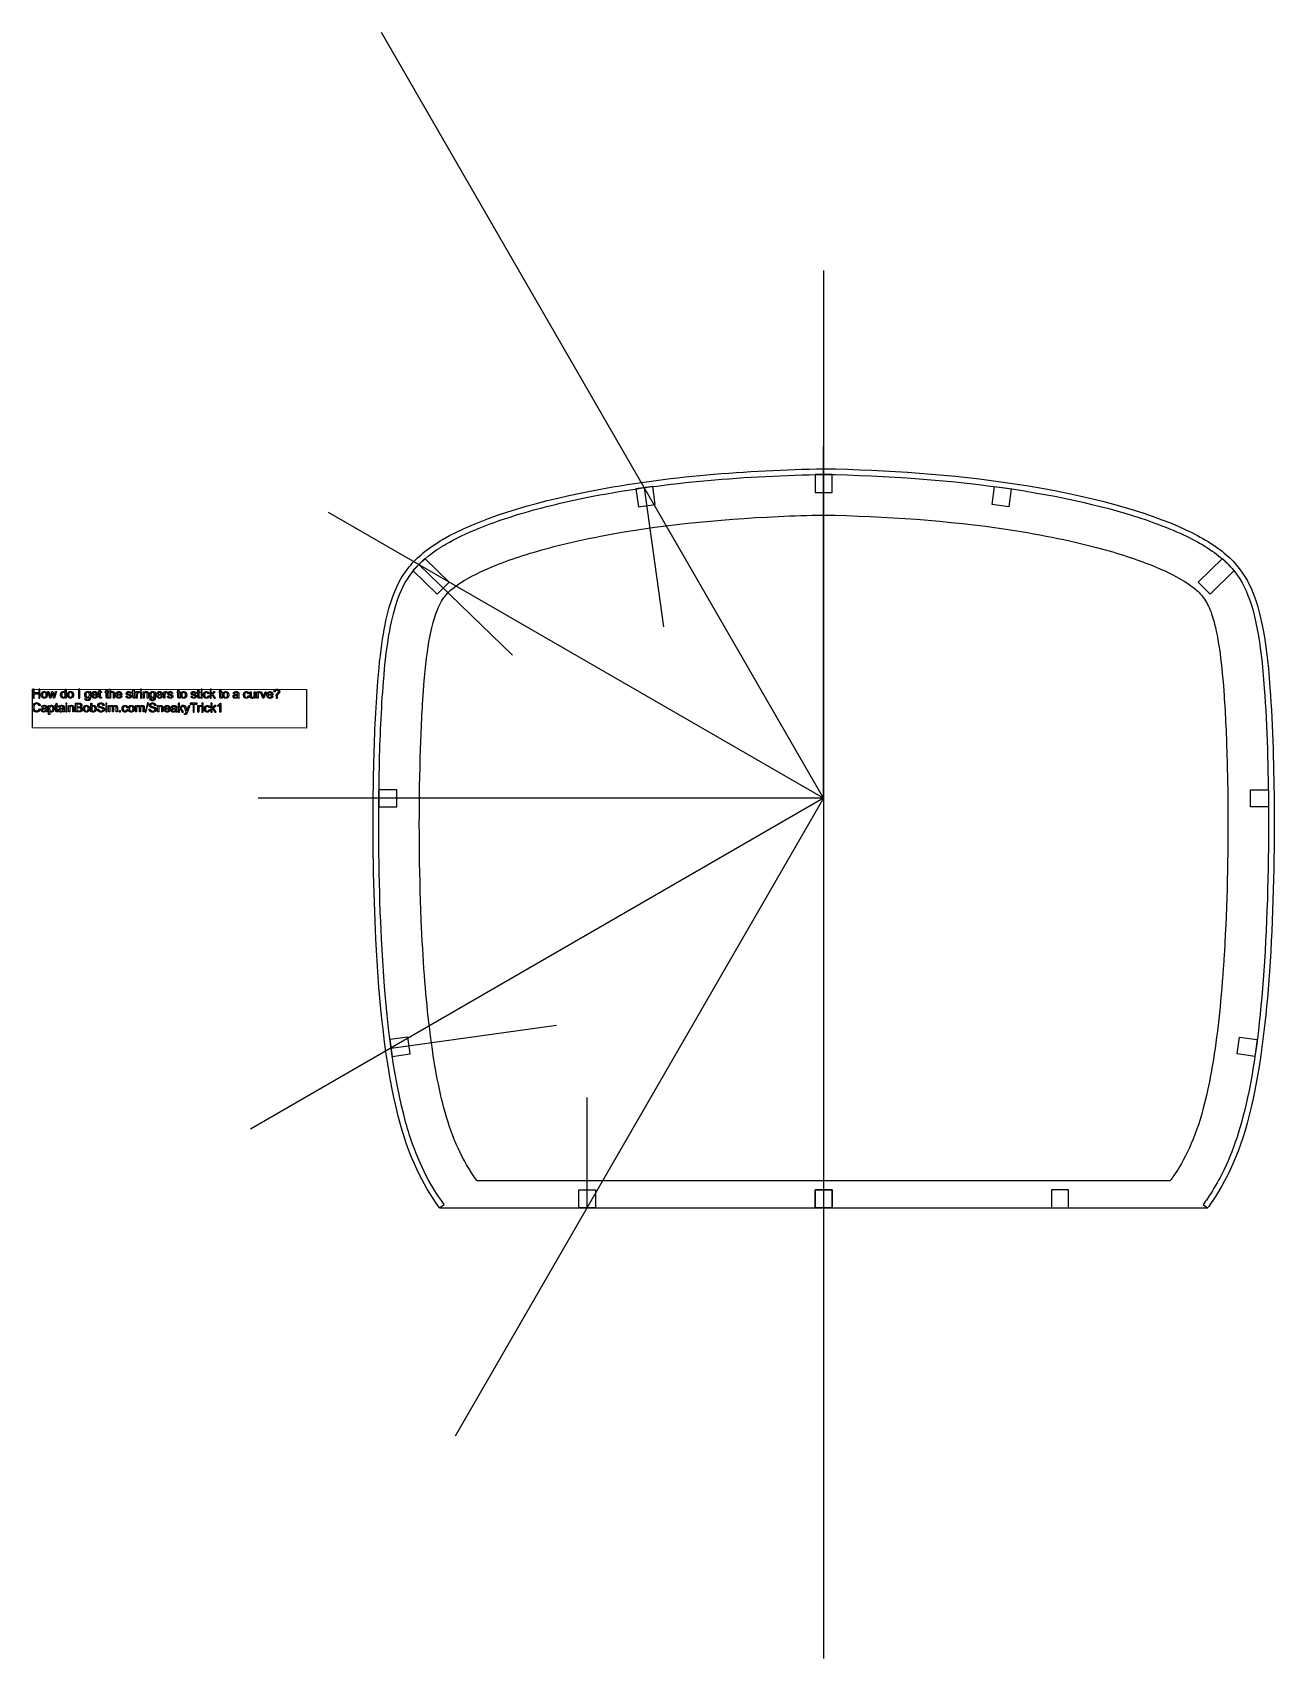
# Model space of a CAD drawing. Header units: inches. Extents: x -35.1 to 20, y -38.1 to 33.9.
import ezdxf

# ---------------------------------------------------------------- set-up
doc = ezdxf.new("R2010")
doc.units = ezdxf.units.IN
doc.layers.get('0').update_dxf_attribs({"linetype": 'CONTINUOUS'})

msp = doc.modelspace()

# ---------------------------------------------------------------- linework, layer by layer
for p, q in [((0, 0), (-19.589, 33.929)), ((0, 23.383), (0, -38.113)), ((0, 0), (0, 15.583)), ((-7.945, 13.761), (-7.098, 7.599)), ((0, 0), (-21.943, 12.669)), ((-17.676, 10.625), (-18.198, 10.087)), ((-18.198, 10.087), (-17.122, 9.042)), ((-18.198, 10.087), (-18.186, 10.075)), ((-17.937, 10.356), (-13.794, 6.334)), ((-16.6, 9.58), (-17.676, 10.625)), ((-17.676, 10.625), (-17.664, 10.613)), ((-17.676, 10.625), (-17.664, 10.613)), ((-17.122, 9.042), (-16.6, 9.58)), ((-34.29, 4.443), (-34.377, 4.728)), ((-34.377, 4.728), (-34.327, 4.728)), ((-34.327, 4.728), (-34.282, 4.563)), ((-34.24, 4.443), (-34.29, 4.443)), ((-34.282, 4.563), (-34.265, 4.502)), ((-34.25, 4.561), (-34.205, 4.728)), ((-34.182, 4.662), (-34.24, 4.443)), ((-34.205, 4.728), (-34.155, 4.728)), ((-34.171, 4.613), (-34.182, 4.662)), ((-34.125, 4.443), (-34.171, 4.613)), ((-34.155, 4.728), (-34.112, 4.562)), ((-34.075, 4.443), (-34.125, 4.443)), ((-34.112, 4.562), (-34.098, 4.508)), ((-34.098, 4.508), (-34.082, 4.563)), ((-34.082, 4.563), (-34.033, 4.728)), ((-33.986, 4.728), (-34.075, 4.443)), ((-34.033, 4.728), (-33.986, 4.728)), ((-33.611, 4.695), (-33.611, 4.836)), ((-33.611, 4.836), (-33.563, 4.836)), ((-33.608, 4.442), (-33.608, 4.478)), ((-33.563, 4.442), (-33.608, 4.442)), ((-33.563, 4.836), (-33.563, 4.442)), ((-32.731, 4.418), (-32.684, 4.411)), ((-32.534, 4.692), (-32.534, 4.726)), ((-32.534, 4.726), (-32.489, 4.726)), ((-32.489, 4.726), (-32.49, 4.48)), ((-32.17, 4.571), (-32.383, 4.571)), ((-32.38, 4.611), (-32.221, 4.611)), ((-32.221, 4.533), (-32.171, 4.527)), ((-32.137, 4.688), (-32.137, 4.726)), ((-32.137, 4.726), (-32.102, 4.726)), ((-32.102, 4.688), (-32.137, 4.688)), ((-32.102, 4.797), (-32.054, 4.826)), ((-32.102, 4.726), (-32.102, 4.797)), ((-32.102, 4.524), (-32.102, 4.688)), ((-32.054, 4.826), (-32.054, 4.726)), ((-32.054, 4.726), (-32.005, 4.726)), ((-32.005, 4.688), (-32.054, 4.688)), ((-32.054, 4.688), (-32.054, 4.522)), ((-32.005, 4.726), (-32.005, 4.688)), ((-32.005, 4.484), (-31.998, 4.441)), ((-31.832, 4.688), (-31.832, 4.726)), ((-31.832, 4.726), (-31.796, 4.726)), ((-31.796, 4.688), (-31.832, 4.688)), ((-31.796, 4.796), (-31.748, 4.825)), ((-31.796, 4.726), (-31.796, 4.796)), ((-31.796, 4.524), (-31.796, 4.688)), ((-31.748, 4.825), (-31.748, 4.726)), ((-31.748, 4.726), (-31.699, 4.726)), ((-31.699, 4.688), (-31.748, 4.688)), ((-31.748, 4.688), (-31.748, 4.521)), ((-31.7, 4.484), (-31.693, 4.441)), ((-31.699, 4.726), (-31.699, 4.688)), ((-31.652, 4.44), (-31.652, 4.834)), ((-31.652, 4.834), (-31.604, 4.834)), ((-31.604, 4.44), (-31.652, 4.44)), ((-31.604, 4.834), (-31.604, 4.693)), ((-31.604, 4.596), (-31.604, 4.44)), ((-31.468, 4.44), (-31.468, 4.621)), ((-31.42, 4.44), (-31.468, 4.44)), ((-31.42, 4.621), (-31.42, 4.44)), ((-31.1, 4.57), (-31.313, 4.57)), ((-31.31, 4.61), (-31.151, 4.61)), ((-31.151, 4.532), (-31.101, 4.526)), ((-30.907, 4.525), (-30.859, 4.532)), ((-30.681, 4.651), (-30.728, 4.645)), ((-30.639, 4.687), (-30.639, 4.725)), ((-30.639, 4.725), (-30.604, 4.725)), ((-30.604, 4.687), (-30.639, 4.687)), ((-30.604, 4.795), (-30.556, 4.824)), ((-30.604, 4.725), (-30.604, 4.795)), ((-30.604, 4.523), (-30.604, 4.687)), ((-30.556, 4.824), (-30.556, 4.725)), ((-30.556, 4.725), (-30.507, 4.725)), ((-30.507, 4.687), (-30.556, 4.687)), ((-30.556, 4.687), (-30.556, 4.52)), ((-30.507, 4.725), (-30.507, 4.687)), ((-30.507, 4.483), (-30.5, 4.44)), ((-30.461, 4.439), (-30.46, 4.725)), ((-30.412, 4.439), (-30.461, 4.439)), ((-30.46, 4.725), (-30.417, 4.725)), ((-30.417, 4.725), (-30.417, 4.681)), ((-30.412, 4.589), (-30.412, 4.439)), ((-30.305, 4.715), (-30.322, 4.67)), ((-30.155, 4.439), (-30.154, 4.724)), ((-30.106, 4.439), (-30.155, 4.439)), ((-30.154, 4.724), (-30.111, 4.724)), ((-30.111, 4.724), (-30.111, 4.684)), ((-30.106, 4.595), (-30.106, 4.439)), ((-29.971, 4.439), (-29.971, 4.612)), ((-29.923, 4.439), (-29.971, 4.439)), ((-29.923, 4.614), (-29.923, 4.439)), ((-29.858, 4.415), (-29.811, 4.408)), ((-29.66, 4.689), (-29.66, 4.724)), ((-29.66, 4.724), (-29.616, 4.724)), ((-29.616, 4.724), (-29.616, 4.477)), ((-29.296, 4.569), (-29.509, 4.569)), ((-29.506, 4.609), (-29.347, 4.608)), ((-29.348, 4.53), (-29.298, 4.524)), ((-29.238, 4.438), (-29.237, 4.723)), ((-29.189, 4.438), (-29.238, 4.438)), ((-29.237, 4.723), (-29.194, 4.723)), ((-29.194, 4.723), (-29.194, 4.68)), ((-29.189, 4.588), (-29.189, 4.438)), ((-29.082, 4.714), (-29.099, 4.669)), ((-29.073, 4.523), (-29.025, 4.531)), ((-28.847, 4.65), (-28.894, 4.643)), ((-28.652, 4.685), (-28.652, 4.723)), ((-28.652, 4.723), (-28.617, 4.723)), ((-28.617, 4.685), (-28.652, 4.685)), ((-28.617, 4.794), (-28.569, 4.823)), ((-28.617, 4.723), (-28.617, 4.794)), ((-28.617, 4.521), (-28.617, 4.685)), ((-28.569, 4.823), (-28.569, 4.723)), ((-28.569, 4.723), (-28.52, 4.723)), ((-28.52, 4.685), (-28.569, 4.685)), ((-28.569, 4.685), (-28.569, 4.519)), ((-28.52, 4.723), (-28.52, 4.685)), ((-28.52, 4.481), (-28.514, 4.438)), ((-28.034, 4.522), (-27.986, 4.53)), ((-27.808, 4.649), (-27.855, 4.642)), ((-27.766, 4.685), (-27.766, 4.722)), ((-27.766, 4.722), (-27.73, 4.722)), ((-27.73, 4.685), (-27.766, 4.685)), ((-27.731, 4.52), (-27.73, 4.685)), ((-27.73, 4.793), (-27.682, 4.822)), ((-27.73, 4.722), (-27.73, 4.793)), ((-27.682, 4.684), (-27.683, 4.518)), ((-27.682, 4.822), (-27.682, 4.722)), ((-27.682, 4.722), (-27.634, 4.722)), ((-27.634, 4.684), (-27.682, 4.684)), ((-27.634, 4.722), (-27.634, 4.684)), ((-27.634, 4.48), (-27.627, 4.437)), ((-27.235, 4.638), (-27.282, 4.631)), ((-27.278, 4.541), (-27.231, 4.535)), ((-26.788, 4.684), (-26.788, 4.721)), ((-26.788, 4.721), (-26.753, 4.721)), ((-26.753, 4.684), (-26.788, 4.684)), ((-26.753, 4.792), (-26.704, 4.821)), ((-26.753, 4.721), (-26.753, 4.792)), ((-26.753, 4.52), (-26.753, 4.684)), ((-26.704, 4.821), (-26.705, 4.721)), ((-26.705, 4.721), (-26.656, 4.721)), ((-26.656, 4.684), (-26.705, 4.684)), ((-26.705, 4.684), (-26.705, 4.517)), ((-26.656, 4.721), (-26.656, 4.684)), ((-26.656, 4.479), (-26.649, 4.436)), ((-26.111, 4.633), (-26.158, 4.639)), ((-25.968, 4.561), (-25.968, 4.578)), ((-25.904, 4.435), (-25.954, 4.435)), ((-25.919, 4.619), (-25.919, 4.555)), ((-25.462, 4.636), (-25.509, 4.629)), ((-25.505, 4.539), (-25.458, 4.533)), ((-25.418, 4.543), (-25.417, 4.72)), ((-25.417, 4.72), (-25.369, 4.72)), ((-25.369, 4.72), (-25.369, 4.562)), ((-25.235, 4.567), (-25.234, 4.72)), ((-25.234, 4.72), (-25.186, 4.72)), ((-25.23, 4.435), (-25.23, 4.477)), ((-25.186, 4.435), (-25.23, 4.435)), ((-25.186, 4.72), (-25.186, 4.435)), ((-25.111, 4.435), (-25.111, 4.72)), ((-25.111, 4.72), (-25.067, 4.72)), ((-25.063, 4.435), (-25.111, 4.435)), ((-25.067, 4.72), (-25.067, 4.677)), ((-25.063, 4.584), (-25.063, 4.435)), ((-24.956, 4.711), (-24.973, 4.666)), ((-24.848, 4.434), (-24.957, 4.72)), ((-24.957, 4.72), (-24.906, 4.72)), ((-24.906, 4.72), (-24.844, 4.549)), ((-24.803, 4.434), (-24.848, 4.434)), ((-24.808, 4.545), (-24.745, 4.719)), ((-24.695, 4.719), (-24.803, 4.434)), ((-24.745, 4.719), (-24.695, 4.719)), ((-24.406, 4.564), (-24.619, 4.564)), ((-24.616, 4.604), (-24.457, 4.604)), ((-24.457, 4.526), (-24.407, 4.52)), ((-24.309, 4.715), (-24.358, 4.721)), ((-24.21, 4.531), (-24.256, 4.531)), ((-34.714, 4.114), (-34.765, 4.102)), ((-34.759, 3.967), (-34.707, 3.954)), ((-34.61, 4.026), (-34.657, 4.033)), ((-34.467, 3.954), (-34.467, 3.972)), ((-34.403, 3.828), (-34.453, 3.828)), ((-34.418, 4.012), (-34.418, 3.948)), ((-34.343, 3.719), (-34.343, 4.114)), ((-34.343, 4.114), (-34.299, 4.114)), ((-34.295, 3.719), (-34.343, 3.719)), ((-34.299, 4.114), (-34.299, 4.077)), ((-34.295, 3.858), (-34.295, 3.719)), ((-34.064, 4.076), (-34.064, 4.113)), ((-34.064, 4.113), (-34.028, 4.113)), ((-34.028, 4.076), (-34.064, 4.076)), ((-34.028, 4.184), (-33.98, 4.213)), ((-34.028, 4.113), (-34.028, 4.184)), ((-34.028, 3.912), (-34.028, 4.076)), ((-33.98, 4.213), (-33.98, 4.113)), ((-33.98, 4.113), (-33.932, 4.113)), ((-33.932, 4.076), (-33.98, 4.076)), ((-33.98, 4.076), (-33.98, 3.909)), ((-33.932, 4.113), (-33.932, 4.076)), ((-33.932, 3.871), (-33.925, 3.829)), ((-33.845, 4.025), (-33.892, 4.032)), ((-33.702, 3.953), (-33.702, 3.971)), ((-33.638, 3.828), (-33.689, 3.828)), ((-33.653, 4.012), (-33.654, 3.947)), ((-33.457, 3.828), (-33.456, 4.113)), ((-33.408, 3.828), (-33.457, 3.828)), ((-33.456, 4.113), (-33.413, 4.113)), ((-33.413, 4.113), (-33.413, 4.072)), ((-33.408, 3.983), (-33.408, 3.828)), ((-33.273, 3.827), (-33.273, 4.001)), ((-33.225, 3.827), (-33.273, 3.827)), ((-33.225, 4.003), (-33.225, 3.827)), ((-33.147, 3.827), (-33.146, 4.221)), ((-32.997, 3.827), (-33.147, 3.827)), ((-33.146, 4.221), (-32.999, 4.221)), ((-33.016, 4.174), (-33.094, 4.175)), ((-33.094, 4.175), (-33.094, 4.056)), ((-33.094, 4.056), (-33.009, 4.055)), ((-33.003, 4.009), (-33.094, 4.009)), ((-33.094, 4.009), (-33.094, 3.874)), ((-33.094, 3.874), (-32.996, 3.874)), ((-32.478, 3.827), (-32.478, 4.22)), ((-32.478, 4.22), (-32.43, 4.22)), ((-32.433, 3.827), (-32.478, 3.827)), ((-32.433, 3.862), (-32.433, 3.827)), ((-32.43, 4.22), (-32.43, 4.08)), ((-32.183, 3.953), (-32.134, 3.957)), ((-31.882, 4.109), (-31.932, 4.105)), ((-31.683, 3.826), (-31.683, 4.111)), ((-31.683, 4.111), (-31.64, 4.111)), ((-31.635, 3.826), (-31.683, 3.826)), ((-31.64, 4.111), (-31.64, 4.071)), ((-31.635, 3.974), (-31.635, 3.826)), ((-31.514, 3.826), (-31.513, 4.011)), ((-31.465, 3.826), (-31.514, 3.826)), ((-31.465, 3.992), (-31.465, 3.826)), ((-31.345, 3.826), (-31.344, 4.005)), ((-31.297, 3.826), (-31.345, 3.826)), ((-31.296, 4.021), (-31.297, 3.826)), ((-30.843, 4.027), (-30.89, 4.019)), ((-30.886, 3.93), (-30.838, 3.924)), ((-30.491, 3.825), (-30.491, 4.11)), ((-30.491, 4.11), (-30.448, 4.11)), ((-30.443, 3.825), (-30.491, 3.825)), ((-30.448, 4.11), (-30.448, 4.07)), ((-30.443, 3.973), (-30.443, 3.825)), ((-30.322, 3.825), (-30.322, 4.01)), ((-30.273, 3.825), (-30.322, 3.825)), ((-30.273, 3.99), (-30.273, 3.825)), ((-30.153, 3.825), (-30.153, 4.004)), ((-30.105, 3.825), (-30.153, 3.825)), ((-30.105, 4.02), (-30.105, 3.825)), ((-29.892, 3.951), (-29.842, 3.955)), ((-29.59, 4.107), (-29.64, 4.103)), ((-29.513, 3.824), (-29.513, 4.109)), ((-29.513, 4.109), (-29.47, 4.109)), ((-29.465, 3.824), (-29.513, 3.824)), ((-29.47, 4.109), (-29.47, 4.069)), ((-29.465, 3.98), (-29.465, 3.824)), ((-29.33, 3.824), (-29.33, 3.997)), ((-29.282, 3.824), (-29.33, 3.824)), ((-29.281, 3.999), (-29.282, 3.824)), ((-28.961, 3.954), (-29.174, 3.954)), ((-29.171, 3.994), (-29.012, 3.994)), ((-29.012, 3.915), (-28.962, 3.909)), ((-28.862, 4.021), (-28.909, 4.027)), ((-28.719, 3.949), (-28.719, 3.966)), ((-28.655, 3.823), (-28.706, 3.823)), ((-28.67, 4.007), (-28.671, 3.943)), ((-28.24, 3.822), (-28.348, 4.108)), ((-28.348, 4.108), (-28.296, 4.108)), ((-28.323, 3.713), (-28.328, 3.759)), ((-28.296, 4.108), (-28.237, 3.943)), ((-28.196, 3.942), (-28.135, 4.108)), ((-28.087, 4.108), (-28.195, 3.818)), ((-28.135, 4.108), (-28.087, 4.108)), ((-27.731, 3.822), (-27.73, 4.108)), ((-27.682, 3.822), (-27.731, 3.822)), ((-27.73, 4.108), (-27.687, 4.108)), ((-27.687, 4.108), (-27.687, 4.064)), ((-27.682, 3.972), (-27.682, 3.822)), ((-27.575, 4.098), (-27.592, 4.054)), ((-27.196, 4.023), (-27.243, 4.016)), ((-27.239, 3.926), (-27.191, 3.92)), ((-26.851, 4.071), (-26.851, 4.118)), ((-26.754, 3.822), (-26.754, 4.13)), ((-26.706, 3.822), (-26.754, 3.822)), ((-26.737, 4.217), (-26.706, 4.217)), ((-26.706, 4.217), (-26.706, 3.822)), ((0, 0.069), (0, 0.886)), ((0, 0), (-25.392, -14.66)), ((0, 0), (-25.058, 0)), ((0, 0), (-16.32, -28.267)), ((0, 0), (0, -22.853)), ((-19.165, -11.065), (-11.832, -10.058)), ((-19.216, -10.693), (-19.214, -10.693)), ((-19.114, -11.436), (-19.112, -11.436)), ((-10.479, -18.15), (-10.479, -13.254)), ((-15.36, -16.942), (15.36, -16.942)), ((-17.016, -18.15), (-16.814, -18.003)), ((16.814, -18.003), (17.016, -18.15)), ((-17.016, -18.15), (17.016, -18.15)), ((-17.016, -18.15), (17.016, -18.15))]:
    msp.add_line(p, q)
for points in [[(-7.574, 13.812), (-8.317, 13.71), (-8.208, 12.918), (-7.465, 13.02)], [(0.375, 14.352), (-0.375, 14.352), (-0.375, 13.552), (0.375, 13.552)], [(7.465, 13.02), (7.574, 13.812), (8.317, 13.71), (8.208, 12.918)], [(18.198, 10.087), (17.676, 10.625), (16.6, 9.58), (17.122, 9.042)], [(-22.914, 3.107), (-35.056, 3.118), (-35.054, 4.837), (-22.913, 4.826)], [(-35.038, 4.837), (-35.038, 4.443), (-34.986, 4.443), (-34.986, 4.629), (-34.781, 4.629), (-34.781, 4.443), (-34.729, 4.443), (-34.729, 4.837), (-34.781, 4.837), (-34.781, 4.675), (-34.986, 4.675), (-34.986, 4.837)], [(-33.013, 4.835), (-33.013, 4.442), (-32.961, 4.442), (-32.961, 4.835)], [(-30.276, 4.724), (-30.277, 4.439), (-30.228, 4.439), (-30.228, 4.724)], [(-30.276, 4.833), (-30.276, 4.777), (-30.228, 4.777), (-30.228, 4.833)], [(-27.586, 4.83), (-27.586, 4.775), (-27.538, 4.775), (-27.538, 4.83)], [(-27.586, 4.722), (-27.586, 4.437), (-27.538, 4.437), (-27.538, 4.722)], [(-27.189, 4.83), (-27.189, 4.436), (-27.141, 4.436), (-27.141, 4.549), (-27.107, 4.582), (-27.013, 4.436), (-26.953, 4.436), (-27.073, 4.616), (-26.964, 4.721), (-27.026, 4.721), (-27.141, 4.606), (-27.141, 4.83)], [(-24.259, 4.489), (-24.259, 4.434), (-24.204, 4.434), (-24.204, 4.489)], [(-33.578, 4.221), (-33.578, 4.166), (-33.53, 4.166), (-33.53, 4.221)], [(-33.578, 4.113), (-33.578, 3.828), (-33.53, 3.828), (-33.53, 4.113)], [(-31.805, 4.22), (-31.805, 4.164), (-31.756, 4.164), (-31.756, 4.22)], [(-31.805, 4.111), (-31.805, 3.826), (-31.757, 3.826), (-31.756, 4.111)], [(-31.211, 3.881), (-31.211, 3.826), (-31.156, 3.826), (-31.156, 3.881)], [(-29.955, 4.225), (-30.069, 3.818), (-30.03, 3.818), (-29.916, 4.225)], [(-28.595, 4.217), (-28.595, 3.823), (-28.547, 3.823), (-28.547, 3.936), (-28.513, 3.969), (-28.419, 3.823), (-28.359, 3.823), (-28.479, 4.003), (-28.37, 4.108), (-28.432, 4.108), (-28.547, 3.992), (-28.547, 4.217)], [(-27.939, 4.17), (-27.939, 3.823), (-27.887, 3.823), (-27.887, 4.17), (-27.757, 4.17), (-27.757, 4.216), (-28.069, 4.216), (-28.069, 4.17)], [(-27.546, 4.108), (-27.547, 3.822), (-27.498, 3.822), (-27.498, 4.107)], [(-27.546, 4.216), (-27.546, 4.16), (-27.498, 4.16), (-27.498, 4.216)], [(-27.149, 4.216), (-27.15, 3.822), (-27.101, 3.822), (-27.101, 3.935), (-27.067, 3.968), (-26.973, 3.822), (-26.913, 3.822), (-27.033, 4.001), (-26.924, 4.107), (-26.987, 4.107), (-27.101, 3.991), (-27.101, 4.216)], [(-18.909, 0.375), (-19.709, 0.375), (-19.709, -0.375), (-18.909, -0.375)], [(19.709, -0.375), (18.909, -0.375), (18.909, 0.375), (19.709, 0.375)], [(-19.216, -10.693), (-19.114, -11.436), (-18.321, -11.328), (-18.424, -10.585)], [(18.424, -10.585), (19.216, -10.693), (19.114, -11.436), (18.321, -11.328)], [(-10.104, -18.15), (-10.854, -18.15), (-10.854, -17.35), (-10.104, -17.35)], [(0.375, -18.15), (-0.375, -18.15), (-0.375, -17.35), (0.375, -17.35)], [(-0.375, -17.35), (-0.375, -18.15), (0.375, -18.15), (0.375, -17.35)], [(10.854, -18.15), (10.854, -17.35), (10.104, -17.35), (10.104, -18.15)]]:
    msp.add_lwpolyline(points, close=True)
for points, knots in [([(-17.016, -18.15), (-17.815, -17.055), (-18.345, -15.897), (-19.299, -12.493), (-19.701, -9.658), (-19.972, -3.193), (-19.989, -0.854), (-19.906, 2.622), (-19.852, 3.978), (-19.621, 6.827), (-19.43, 7.915), (-18.965, 9.342), (-18.704, 9.836), (-18.025, 10.668), (-17.563, 11.07), (-15.368, 12.346), (-13.028, 13.093), (-6.954, 14.27), (-3.405, 14.536), (0, 14.602)], [-168.905487, -168.905487, -168.905487, -168.905487, -143.777229, -143.777229, -109.518348, -109.518348, -90.980444, -90.980444, -81.205655, -81.205655, -67.915714, -67.915714, -57.528486, -57.528486, -47.447966, -47.447966, -25.948861, -25.948861, 0, 0, 0, 0]), ([(-17.016, -18.15), (-17.815, -17.055), (-18.345, -15.897), (-19.299, -12.493), (-19.701, -9.658), (-19.972, -3.193), (-19.989, -0.854), (-19.906, 2.622), (-19.852, 3.978), (-19.621, 6.827), (-19.43, 7.915), (-18.965, 9.342), (-18.704, 9.836), (-18.025, 10.668), (-17.563, 11.07), (-15.368, 12.346), (-13.028, 13.093), (-6.954, 14.27), (-3.405, 14.536), (0, 14.602)], [-168.905487, -168.905487, -168.905487, -168.905487, -143.777229, -143.777229, -109.518348, -109.518348, -90.980444, -90.980444, -81.205655, -81.205655, -67.915714, -67.915714, -57.528486, -57.528486, -47.447966, -47.447966, -25.948861, -25.948861, 0, 0, 0, 0]), ([(0, 14.602), (2.808, 14.548), (5.699, 14.357), (11.752, 13.439), (14.333, 12.704), (16.772, 11.562), (17.369, 11.2), (18.273, 10.415), (18.603, 9.994), (19.314, 8.572), (19.602, 7.255), (19.901, 3.212), (19.953, 1.162), (19.978, -2.757), (19.918, -5.34), (19.608, -9.793), (19.38, -11.694), (18.59, -15.351), (18.004, -16.71), (17.149, -17.965), (17.084, -18.058), (17.016, -18.15)], [-205.170842, -205.170842, -205.170842, -205.170842, -185.538499, -185.538499, -162.408463, -162.408463, -152.642103, -152.642103, -143.64915, -143.64915, -127.809095, -127.809095, -116.581164, -116.581164, -100.571881, -100.571881, -85.960082, -85.960082, -67.463994, -67.463994, -65.966926, -65.966926, -65.966926, -65.966926]), ([(0, 14.602), (2.808, 14.548), (5.699, 14.357), (11.752, 13.439), (14.333, 12.704), (16.772, 11.562), (17.369, 11.2), (18.273, 10.415), (18.603, 9.994), (19.314, 8.572), (19.602, 7.255), (19.901, 3.212), (19.953, 1.162), (19.978, -2.757), (19.918, -5.34), (19.608, -9.793), (19.38, -11.694), (18.59, -15.351), (18.004, -16.71), (17.149, -17.965), (17.084, -18.058), (17.016, -18.15)], [-205.170842, -205.170842, -205.170842, -205.170842, -185.538499, -185.538499, -162.408463, -162.408463, -152.642103, -152.642103, -143.64915, -143.64915, -127.809095, -127.809095, -116.581164, -116.581164, -100.571881, -100.571881, -85.960082, -85.960082, -67.463994, -67.463994, -65.966926, -65.966926, -65.966926, -65.966926]), ([(-16.814, -18.003), (-17.5, -17.062), (-17.981, -16.078), (-18.359, -14.889), (-18.41, -14.726), (-18.46, -14.56), (-18.508, -14.389), (-19.05, -12.455), (-19.452, -9.636), (-19.627, -5.452), (-19.722, -3.188), (-19.739, -0.854), (-19.685, 1.416), (-19.656, 2.613), (-19.602, 3.965), (-19.505, 5.165), (-19.373, 6.796), (-19.183, 7.867), (-18.931, 8.639), (-18.75, 9.196), (-18.526, 9.633), (-18.238, 10.008), (-18.215, 10.039), (-18.19, 10.07), (-18.166, 10.1), (-17.886, 10.443), (-17.511, 10.782), (-16.952, 11.132), (-16.883, 11.175), (-16.811, 11.218), (-16.737, 11.261), (-15.891, 11.753), (-14.748, 12.214), (-13.4, 12.615), (-12.437, 12.902), (-11.369, 13.16), (-10.229, 13.381), (-6.928, 14.021), (-3.394, 14.286), (0, 14.352)], [-168.905487, -168.905487, -168.905487, -168.905487, -146.801131, -146.801131, -146.801131, -143.777229, -143.777229, -143.777229, -109.518348, -109.518348, -109.518348, -90.980444, -90.980444, -90.980444, -81.205655, -81.205655, -81.205655, -67.915714, -67.915714, -67.915714, -58.31738, -58.31738, -58.31738, -57.528486, -57.528486, -57.528486, -48.554776, -48.554776, -48.554776, -47.447966, -47.447966, -47.447966, -34.91039, -34.91039, -34.91039, -25.948861, -25.948861, -25.948861, -0.012286, -0.012286, -0.012286, -0.012286]), ([(0, 14.352), (2.799, 14.298), (5.677, 14.108), (8.44, 13.689), (10.944, 13.309), (13.037, 12.789), (14.636, 12.21), (15.117, 12.036), (15.553, 11.856), (15.942, 11.674), (16.652, 11.342), (17.229, 10.991), (17.676, 10.603), (18.087, 10.245), (18.393, 9.855), (18.637, 9.368), (18.871, 8.9), (19.063, 8.307), (19.217, 7.481), (19.346, 6.792), (19.449, 5.941), (19.528, 4.871), (19.651, 3.204), (19.703, 1.156), (19.713, -0.455), (19.728, -2.753), (19.668, -5.331), (19.506, -7.651), (19.359, -9.768), (19.132, -11.659), (18.787, -13.255), (18.464, -14.752), (18.065, -15.866), (17.567, -16.803), (17.393, -17.13), (17.207, -17.436), (17.007, -17.73), (16.944, -17.822), (16.88, -17.913), (16.814, -18.003)], [-205.159573, -205.159573, -205.159573, -205.159573, -185.538499, -185.538499, -185.538499, -167.757917, -167.757917, -167.757917, -162.408463, -162.408463, -162.408463, -152.642103, -152.642103, -152.642103, -143.64915, -143.64915, -143.64915, -135.015959, -135.015959, -135.015959, -127.809095, -127.809095, -127.809095, -116.581164, -116.581164, -116.581164, -100.571881, -100.571881, -100.571881, -85.960082, -85.960082, -85.960082, -72.257148, -72.257148, -72.257148, -67.463994, -67.463994, -67.463994, -65.966926, -65.966926, -65.966926, -65.966926]), ([(-15.36, -16.942), (-15.696, -16.481), (-15.965, -16.022), (-16.199, -15.508), (-16.416, -15.034), (-16.604, -14.511), (-16.775, -13.903), (-17.05, -12.922), (-17.301, -11.622), (-17.494, -9.924), (-17.64, -8.645), (-17.755, -7.14), (-17.829, -5.377), (-17.922, -3.156), (-17.939, -0.859), (-17.885, 1.373), (-17.863, 2.279), (-17.827, 3.275), (-17.769, 4.209), (-17.751, 4.486), (-17.732, 4.758), (-17.711, 5.02), (-17.639, 5.912), (-17.55, 6.605), (-17.451, 7.138), (-17.377, 7.535), (-17.298, 7.841), (-17.22, 8.081), (-17.142, 8.321), (-17.063, 8.501), (-16.983, 8.647), (-16.916, 8.768), (-16.849, 8.867), (-16.772, 8.962), (-16.684, 9.069), (-16.578, 9.179), (-16.417, 9.309), (-16.273, 9.426), (-16.084, 9.559), (-15.832, 9.705), (-15.487, 9.906), (-15.041, 10.121), (-14.515, 10.331), (-13.793, 10.619), (-12.922, 10.898), (-11.95, 11.15), (-11.303, 11.318), (-10.612, 11.473), (-9.886, 11.614), (-7.376, 12.1), (-4.686, 12.366), (-2.018, 12.487), (-1.343, 12.517), (-0.669, 12.538), (0, 12.551)], [-168.905487, -168.905487, -168.905487, -168.905487, -155.843044, -155.843044, -155.843044, -143.777229, -143.777229, -143.777229, -124.24372, -124.24372, -124.24372, -109.518348, -109.518348, -109.518348, -90.980444, -90.980444, -90.980444, -83.442505, -83.442505, -83.442505, -81.205655, -81.205655, -81.205655, -73.588358, -73.588358, -73.588358, -67.915714, -67.915714, -67.915714, -62.243634, -62.243634, -62.243634, -57.528486, -57.528486, -57.528486, -52.225523, -52.225523, -52.225523, -47.447966, -47.447966, -47.447966, -40.903613, -40.903613, -40.903613, -31.917235, -31.917235, -31.917235, -25.948861, -25.948861, -25.948861, -5.322881, -5.322881, -5.322881, -0.102838, -0.102838, -0.102838, -0.102838]), ([(0, 12.551), (2.73, 12.497), (5.522, 12.311), (8.17, 11.909), (9.738, 11.671), (11.127, 11.378), (12.308, 11.056), (13.225, 10.805), (14.016, 10.537), (14.66, 10.272), (14.845, 10.195), (15.019, 10.119), (15.179, 10.044), (15.595, 9.849), (15.931, 9.658), (16.188, 9.481), (16.307, 9.398), (16.408, 9.319), (16.495, 9.244), (16.632, 9.125), (16.733, 9.016), (16.821, 8.898), (16.895, 8.8), (16.961, 8.694), (17.027, 8.563), (17.1, 8.417), (17.174, 8.234), (17.25, 7.987), (17.35, 7.655), (17.45, 7.207), (17.537, 6.611), (17.612, 6.1), (17.678, 5.481), (17.733, 4.738), (17.796, 3.878), (17.841, 2.891), (17.87, 1.918), (17.895, 1.086), (17.909, 0.263), (17.913, -0.467), (17.927, -2.488), (17.88, -4.737), (17.757, -6.807), (17.742, -7.049), (17.727, -7.289), (17.71, -7.526), (17.6, -9.114), (17.444, -10.554), (17.232, -11.805), (17.169, -12.179), (17.101, -12.537), (17.028, -12.876), (16.853, -13.683), (16.66, -14.343), (16.45, -14.902), (16.242, -15.458), (16.018, -15.914), (15.764, -16.335), (15.686, -16.465), (15.604, -16.592), (15.519, -16.717), (15.468, -16.792), (15.415, -16.867), (15.36, -16.942)], [-205.076511, -205.076511, -205.076511, -205.076511, -185.538499, -185.538499, -185.538499, -173.973481, -173.973481, -173.973481, -164.989759, -164.989759, -164.989759, -162.408463, -162.408463, -162.408463, -155.728373, -155.728373, -155.728373, -152.642103, -152.642103, -152.642103, -147.744399, -147.744399, -147.744399, -143.64915, -143.64915, -143.64915, -139.109061, -139.109061, -139.109061, -133.026319, -133.026319, -133.026319, -127.809095, -127.809095, -127.809095, -121.758641, -121.758641, -121.758641, -116.581164, -116.581164, -116.581164, -102.248826, -102.248826, -102.248826, -100.571881, -100.571881, -100.571881, -89.329416, -89.329416, -89.329416, -85.960082, -85.960082, -85.960082, -77.925806, -77.925806, -77.925806, -69.936096, -69.936096, -69.936096, -67.463994, -67.463994, -67.463994, -65.966926, -65.966926, -65.966926, -65.966926])]:
    msp.add_open_spline(points, degree=3, knots=knots)
for points in [[(-34.667, 4.586), (-34.666, 4.665), (-34.622, 4.703)], [(-34.63, 4.475), (-34.667, 4.514), (-34.667, 4.586)], [(-34.533, 4.437), (-34.593, 4.437), (-34.63, 4.475)], [(-34.622, 4.703), (-34.586, 4.735), (-34.533, 4.735)], [(-34.593, 4.668), (-34.617, 4.64), (-34.617, 4.586)], [(-34.617, 4.586), (-34.617, 4.531), (-34.593, 4.504)], [(-34.533, 4.695), (-34.569, 4.695), (-34.593, 4.668)], [(-34.593, 4.504), (-34.569, 4.476), (-34.533, 4.476)], [(-34.533, 4.735), (-34.474, 4.735), (-34.437, 4.696)], [(-34.473, 4.667), (-34.497, 4.695), (-34.533, 4.695)], [(-34.533, 4.476), (-34.497, 4.476), (-34.473, 4.504)], [(-34.464, 4.454), (-34.496, 4.437), (-34.533, 4.437)], [(-34.449, 4.587), (-34.449, 4.64), (-34.473, 4.667)], [(-34.473, 4.504), (-34.449, 4.531), (-34.449, 4.587)], [(-34.416, 4.503), (-34.432, 4.471), (-34.464, 4.454)], [(-34.437, 4.696), (-34.399, 4.657), (-34.399, 4.59)], [(-34.399, 4.59), (-34.399, 4.534), (-34.416, 4.503)], [(-34.265, 4.502), (-34.264, 4.507), (-34.25, 4.561)], [(-33.81, 4.585), (-33.81, 4.627), (-33.796, 4.662)], [(-33.794, 4.507), (-33.81, 4.541), (-33.81, 4.585)], [(-33.796, 4.662), (-33.782, 4.697), (-33.753, 4.715)], [(-33.75, 4.455), (-33.779, 4.473), (-33.794, 4.507)], [(-33.739, 4.668), (-33.76, 4.641), (-33.76, 4.585)], [(-33.76, 4.585), (-33.76, 4.53), (-33.737, 4.503)], [(-33.753, 4.715), (-33.725, 4.734), (-33.689, 4.734)], [(-33.687, 4.436), (-33.722, 4.436), (-33.75, 4.455)], [(-33.685, 4.694), (-33.717, 4.694), (-33.739, 4.668)], [(-33.737, 4.503), (-33.714, 4.476), (-33.683, 4.476)], [(-33.689, 4.734), (-33.664, 4.734), (-33.643, 4.723)], [(-33.608, 4.478), (-33.635, 4.436), (-33.687, 4.436)], [(-33.629, 4.666), (-33.652, 4.694), (-33.685, 4.694)], [(-33.683, 4.476), (-33.651, 4.476), (-33.629, 4.501)], [(-33.643, 4.723), (-33.623, 4.712), (-33.611, 4.695)], [(-33.607, 4.58), (-33.607, 4.639), (-33.629, 4.666)], [(-33.629, 4.501), (-33.607, 4.527), (-33.607, 4.58)], [(-33.505, 4.585), (-33.505, 4.664), (-33.461, 4.702)], [(-33.468, 4.474), (-33.505, 4.512), (-33.505, 4.585)], [(-33.371, 4.436), (-33.431, 4.436), (-33.468, 4.474)], [(-33.461, 4.702), (-33.424, 4.734), (-33.371, 4.734)], [(-33.431, 4.667), (-33.455, 4.639), (-33.455, 4.585)], [(-33.455, 4.585), (-33.455, 4.53), (-33.431, 4.503)], [(-33.371, 4.694), (-33.407, 4.694), (-33.431, 4.667)], [(-33.431, 4.503), (-33.407, 4.475), (-33.371, 4.475)], [(-33.371, 4.734), (-33.312, 4.734), (-33.275, 4.695)], [(-33.311, 4.666), (-33.335, 4.694), (-33.371, 4.694)], [(-33.371, 4.475), (-33.335, 4.475), (-33.311, 4.503)], [(-33.302, 4.453), (-33.334, 4.436), (-33.371, 4.436)], [(-33.287, 4.586), (-33.287, 4.639), (-33.311, 4.666)], [(-33.311, 4.503), (-33.287, 4.53), (-33.287, 4.586)], [(-33.254, 4.502), (-33.271, 4.47), (-33.302, 4.453)], [(-33.275, 4.695), (-33.237, 4.656), (-33.238, 4.588)], [(-33.238, 4.588), (-33.238, 4.533), (-33.254, 4.502)], [(-32.741, 4.586), (-32.741, 4.626), (-32.726, 4.661)], [(-32.709, 4.484), (-32.741, 4.526), (-32.741, 4.586)], [(-32.701, 4.349), (-32.733, 4.372), (-32.731, 4.418)], [(-32.726, 4.661), (-32.711, 4.695), (-32.683, 4.714)], [(-32.618, 4.441), (-32.677, 4.441), (-32.709, 4.484)], [(-32.619, 4.326), (-32.67, 4.326), (-32.701, 4.349)], [(-32.669, 4.667), (-32.691, 4.641), (-32.691, 4.589)], [(-32.691, 4.589), (-32.691, 4.533), (-32.669, 4.507)], [(-32.684, 4.411), (-32.682, 4.389), (-32.668, 4.379)], [(-32.683, 4.714), (-32.655, 4.733), (-32.617, 4.733)], [(-32.614, 4.693), (-32.646, 4.693), (-32.669, 4.667)], [(-32.669, 4.507), (-32.647, 4.481), (-32.613, 4.481)], [(-32.668, 4.379), (-32.65, 4.366), (-32.619, 4.366)], [(-32.619, 4.366), (-32.585, 4.366), (-32.567, 4.379)], [(-32.546, 4.342), (-32.576, 4.326), (-32.619, 4.326)], [(-32.539, 4.479), (-32.571, 4.441), (-32.618, 4.441)], [(-32.617, 4.733), (-32.567, 4.733), (-32.534, 4.692)], [(-32.558, 4.666), (-32.581, 4.693), (-32.614, 4.693)], [(-32.613, 4.481), (-32.58, 4.481), (-32.557, 4.507)], [(-32.567, 4.379), (-32.549, 4.392), (-32.542, 4.417)], [(-32.535, 4.587), (-32.535, 4.64), (-32.558, 4.666)], [(-32.557, 4.507), (-32.535, 4.533), (-32.535, 4.587)], [(-32.503, 4.385), (-32.517, 4.358), (-32.546, 4.342)], [(-32.542, 4.417), (-32.539, 4.431), (-32.539, 4.479)], [(-32.49, 4.48), (-32.49, 4.413), (-32.503, 4.385)], [(-32.433, 4.581), (-32.433, 4.653), (-32.396, 4.693)], [(-32.396, 4.473), (-32.433, 4.512), (-32.433, 4.581)], [(-32.396, 4.693), (-32.358, 4.733), (-32.299, 4.733)], [(-32.297, 4.435), (-32.359, 4.435), (-32.396, 4.473)], [(-32.383, 4.571), (-32.38, 4.524), (-32.356, 4.499)], [(-32.355, 4.671), (-32.378, 4.648), (-32.38, 4.611)], [(-32.356, 4.499), (-32.332, 4.474), (-32.297, 4.474)], [(-32.299, 4.693), (-32.332, 4.693), (-32.355, 4.671)], [(-32.299, 4.733), (-32.242, 4.733), (-32.206, 4.694)], [(-32.239, 4.665), (-32.262, 4.693), (-32.299, 4.693)], [(-32.297, 4.474), (-32.27, 4.474), (-32.251, 4.488)], [(-32.215, 4.459), (-32.247, 4.435), (-32.297, 4.435)], [(-32.251, 4.488), (-32.232, 4.502), (-32.221, 4.533)], [(-32.221, 4.611), (-32.224, 4.647), (-32.239, 4.665)], [(-32.171, 4.527), (-32.183, 4.483), (-32.215, 4.459)], [(-32.206, 4.694), (-32.17, 4.655), (-32.17, 4.584)], [(-32.17, 4.584), (-32.17, 4.58), (-32.17, 4.571)], [(-32.096, 4.467), (-32.102, 4.481), (-32.102, 4.524)], [(-32.076, 4.445), (-32.09, 4.454), (-32.096, 4.467)], [(-32.035, 4.437), (-32.061, 4.437), (-32.076, 4.445)], [(-32.054, 4.522), (-32.054, 4.501), (-32.051, 4.495)], [(-32.051, 4.495), (-32.049, 4.489), (-32.043, 4.486)], [(-32.043, 4.486), (-32.037, 4.482), (-32.026, 4.482)], [(-31.998, 4.441), (-32.019, 4.437), (-32.035, 4.437)], [(-32.026, 4.482), (-32.018, 4.482), (-32.005, 4.484)], [(-31.79, 4.467), (-31.796, 4.481), (-31.796, 4.524)], [(-31.77, 4.445), (-31.784, 4.453), (-31.79, 4.467)], [(-31.729, 4.437), (-31.756, 4.437), (-31.77, 4.445)], [(-31.748, 4.521), (-31.748, 4.501), (-31.746, 4.495)], [(-31.746, 4.495), (-31.743, 4.489), (-31.737, 4.485)], [(-31.737, 4.485), (-31.732, 4.482), (-31.721, 4.482)], [(-31.693, 4.441), (-31.713, 4.437), (-31.729, 4.437)], [(-31.721, 4.482), (-31.713, 4.482), (-31.7, 4.484)], [(-31.604, 4.693), (-31.57, 4.732), (-31.518, 4.732)], [(-31.596, 4.649), (-31.604, 4.63), (-31.604, 4.596)], [(-31.569, 4.679), (-31.588, 4.668), (-31.596, 4.649)], [(-31.528, 4.69), (-31.55, 4.69), (-31.569, 4.679)], [(-31.484, 4.674), (-31.5, 4.69), (-31.528, 4.69)], [(-31.518, 4.732), (-31.487, 4.732), (-31.463, 4.719)], [(-31.468, 4.621), (-31.468, 4.657), (-31.484, 4.674)], [(-31.463, 4.719), (-31.44, 4.707), (-31.43, 4.685)], [(-31.43, 4.685), (-31.42, 4.663), (-31.42, 4.621)], [(-31.362, 4.58), (-31.362, 4.652), (-31.325, 4.692)], [(-31.326, 4.472), (-31.363, 4.511), (-31.362, 4.58)], [(-31.227, 4.434), (-31.289, 4.434), (-31.326, 4.472)], [(-31.325, 4.692), (-31.288, 4.732), (-31.229, 4.732)], [(-31.313, 4.57), (-31.31, 4.523), (-31.286, 4.498)], [(-31.285, 4.67), (-31.307, 4.647), (-31.31, 4.61)], [(-31.286, 4.498), (-31.262, 4.473), (-31.226, 4.473)], [(-31.229, 4.692), (-31.262, 4.692), (-31.285, 4.67)], [(-31.229, 4.732), (-31.172, 4.732), (-31.136, 4.693)], [(-31.169, 4.664), (-31.192, 4.692), (-31.229, 4.692)], [(-31.145, 4.458), (-31.177, 4.434), (-31.227, 4.434)], [(-31.226, 4.473), (-31.2, 4.473), (-31.181, 4.487)], [(-31.181, 4.487), (-31.162, 4.501), (-31.151, 4.532)], [(-31.151, 4.61), (-31.154, 4.646), (-31.169, 4.664)], [(-31.101, 4.526), (-31.113, 4.482), (-31.145, 4.458)], [(-31.136, 4.693), (-31.1, 4.654), (-31.1, 4.583)], [(-31.1, 4.583), (-31.1, 4.579), (-31.1, 4.57)], [(-30.87, 4.456), (-30.899, 4.48), (-30.907, 4.525)], [(-30.899, 4.649), (-30.899, 4.668), (-30.89, 4.685)], [(-30.888, 4.611), (-30.899, 4.628), (-30.899, 4.649)], [(-30.89, 4.685), (-30.881, 4.701), (-30.866, 4.712)], [(-30.857, 4.584), (-30.878, 4.594), (-30.888, 4.611)], [(-30.785, 4.433), (-30.841, 4.433), (-30.87, 4.456)], [(-30.866, 4.712), (-30.855, 4.72), (-30.836, 4.726)], [(-30.859, 4.532), (-30.855, 4.504), (-30.837, 4.488)], [(-30.783, 4.561), (-30.837, 4.574), (-30.857, 4.584)], [(-30.838, 4.681), (-30.852, 4.67), (-30.852, 4.655)], [(-30.852, 4.655), (-30.852, 4.645), (-30.846, 4.638)], [(-30.846, 4.638), (-30.84, 4.63), (-30.828, 4.625)], [(-30.79, 4.692), (-30.824, 4.692), (-30.838, 4.681)], [(-30.837, 4.488), (-30.818, 4.473), (-30.785, 4.473)], [(-30.836, 4.726), (-30.816, 4.731), (-30.794, 4.731)], [(-30.828, 4.625), (-30.821, 4.622), (-30.785, 4.613)], [(-30.794, 4.731), (-30.76, 4.731), (-30.735, 4.722)], [(-30.747, 4.679), (-30.762, 4.692), (-30.79, 4.692)], [(-30.785, 4.613), (-30.734, 4.599), (-30.714, 4.59)], [(-30.785, 4.473), (-30.752, 4.473), (-30.736, 4.486)], [(-30.725, 4.445), (-30.752, 4.433), (-30.785, 4.433)], [(-30.734, 4.544), (-30.744, 4.551), (-30.783, 4.561)], [(-30.728, 4.645), (-30.731, 4.667), (-30.747, 4.679)], [(-30.736, 4.486), (-30.72, 4.5), (-30.72, 4.518)], [(-30.735, 4.722), (-30.71, 4.712), (-30.697, 4.695)], [(-30.72, 4.518), (-30.72, 4.535), (-30.734, 4.544)], [(-30.684, 4.478), (-30.698, 4.457), (-30.725, 4.445)], [(-30.714, 4.59), (-30.693, 4.581), (-30.682, 4.565)], [(-30.697, 4.695), (-30.685, 4.679), (-30.681, 4.651)], [(-30.67, 4.523), (-30.67, 4.499), (-30.684, 4.478)], [(-30.682, 4.565), (-30.67, 4.548), (-30.67, 4.523)], [(-30.598, 4.466), (-30.604, 4.48), (-30.604, 4.523)], [(-30.578, 4.444), (-30.592, 4.452), (-30.598, 4.466)], [(-30.537, 4.436), (-30.563, 4.436), (-30.578, 4.444)], [(-30.556, 4.52), (-30.556, 4.5), (-30.553, 4.494)], [(-30.553, 4.494), (-30.551, 4.488), (-30.545, 4.484)], [(-30.545, 4.484), (-30.539, 4.481), (-30.528, 4.481)], [(-30.5, 4.44), (-30.521, 4.436), (-30.537, 4.436)], [(-30.528, 4.481), (-30.52, 4.481), (-30.507, 4.483)], [(-30.417, 4.681), (-30.4, 4.712), (-30.386, 4.721)], [(-30.404, 4.645), (-30.412, 4.619), (-30.412, 4.589)], [(-30.386, 4.671), (-30.399, 4.662), (-30.404, 4.645)], [(-30.386, 4.721), (-30.372, 4.731), (-30.355, 4.731)], [(-30.357, 4.681), (-30.373, 4.681), (-30.386, 4.671)], [(-30.322, 4.67), (-30.34, 4.681), (-30.357, 4.681)], [(-30.355, 4.731), (-30.331, 4.731), (-30.305, 4.715)], [(-30.111, 4.684), (-30.079, 4.731), (-30.02, 4.731)], [(-30.084, 4.669), (-30.106, 4.65), (-30.106, 4.595)], [(-30.03, 4.689), (-30.061, 4.689), (-30.084, 4.669)], [(-29.997, 4.68), (-30.011, 4.689), (-30.03, 4.689)], [(-30.02, 4.731), (-29.994, 4.731), (-29.973, 4.721)], [(-29.977, 4.657), (-29.982, 4.671), (-29.997, 4.68)], [(-29.971, 4.612), (-29.971, 4.642), (-29.977, 4.657)], [(-29.973, 4.721), (-29.951, 4.712), (-29.94, 4.697)], [(-29.94, 4.697), (-29.93, 4.682), (-29.925, 4.661)], [(-29.925, 4.661), (-29.923, 4.648), (-29.923, 4.614)], [(-29.867, 4.583), (-29.867, 4.624), (-29.852, 4.658)], [(-29.835, 4.481), (-29.867, 4.524), (-29.867, 4.583)], [(-29.827, 4.346), (-29.859, 4.369), (-29.858, 4.415)], [(-29.852, 4.658), (-29.838, 4.693), (-29.809, 4.712)], [(-29.744, 4.439), (-29.803, 4.439), (-29.835, 4.481)], [(-29.745, 4.323), (-29.796, 4.323), (-29.827, 4.346)], [(-29.795, 4.664), (-29.817, 4.638), (-29.817, 4.586)], [(-29.817, 4.586), (-29.818, 4.53), (-29.795, 4.505)], [(-29.811, 4.408), (-29.808, 4.386), (-29.794, 4.376)], [(-29.809, 4.712), (-29.781, 4.73), (-29.744, 4.73)], [(-29.74, 4.69), (-29.772, 4.69), (-29.795, 4.664)], [(-29.795, 4.505), (-29.773, 4.479), (-29.739, 4.479)], [(-29.794, 4.376), (-29.776, 4.363), (-29.745, 4.363)], [(-29.745, 4.363), (-29.712, 4.363), (-29.693, 4.376)], [(-29.673, 4.339), (-29.702, 4.323), (-29.745, 4.323)], [(-29.744, 4.73), (-29.693, 4.73), (-29.66, 4.689)], [(-29.665, 4.476), (-29.697, 4.439), (-29.744, 4.439)], [(-29.684, 4.664), (-29.707, 4.69), (-29.74, 4.69)], [(-29.739, 4.479), (-29.706, 4.479), (-29.684, 4.504)], [(-29.693, 4.376), (-29.675, 4.39), (-29.669, 4.414)], [(-29.661, 4.585), (-29.661, 4.637), (-29.684, 4.664)], [(-29.684, 4.504), (-29.661, 4.53), (-29.661, 4.585)], [(-29.63, 4.383), (-29.643, 4.355), (-29.673, 4.339)], [(-29.669, 4.414), (-29.665, 4.429), (-29.665, 4.476)], [(-29.616, 4.477), (-29.616, 4.411), (-29.63, 4.383)], [(-29.559, 4.579), (-29.559, 4.651), (-29.522, 4.69)], [(-29.522, 4.471), (-29.559, 4.509), (-29.559, 4.579)], [(-29.522, 4.69), (-29.485, 4.73), (-29.426, 4.73)], [(-29.423, 4.432), (-29.486, 4.432), (-29.522, 4.471)], [(-29.509, 4.569), (-29.506, 4.522), (-29.482, 4.497)], [(-29.481, 4.668), (-29.504, 4.646), (-29.506, 4.609)], [(-29.482, 4.497), (-29.459, 4.472), (-29.423, 4.472)], [(-29.425, 4.69), (-29.458, 4.69), (-29.481, 4.668)], [(-29.426, 4.73), (-29.368, 4.73), (-29.332, 4.691)], [(-29.365, 4.662), (-29.388, 4.69), (-29.425, 4.69)], [(-29.423, 4.472), (-29.396, 4.472), (-29.377, 4.486)], [(-29.341, 4.456), (-29.373, 4.432), (-29.423, 4.432)], [(-29.377, 4.486), (-29.359, 4.5), (-29.348, 4.53)], [(-29.347, 4.608), (-29.35, 4.644), (-29.365, 4.662)], [(-29.298, 4.524), (-29.309, 4.48), (-29.341, 4.456)], [(-29.332, 4.691), (-29.296, 4.652), (-29.296, 4.581)], [(-29.296, 4.581), (-29.296, 4.577), (-29.296, 4.569)], [(-29.194, 4.68), (-29.177, 4.711), (-29.163, 4.72)], [(-29.181, 4.644), (-29.189, 4.618), (-29.189, 4.588)], [(-29.163, 4.67), (-29.176, 4.661), (-29.181, 4.644)], [(-29.163, 4.72), (-29.149, 4.73), (-29.132, 4.73)], [(-29.134, 4.68), (-29.15, 4.68), (-29.163, 4.67)], [(-29.099, 4.669), (-29.117, 4.68), (-29.134, 4.68)], [(-29.132, 4.73), (-29.108, 4.73), (-29.082, 4.714)], [(-29.036, 4.455), (-29.065, 4.478), (-29.073, 4.523)], [(-29.065, 4.648), (-29.065, 4.667), (-29.056, 4.683)], [(-29.054, 4.609), (-29.065, 4.627), (-29.065, 4.648)], [(-29.056, 4.683), (-29.047, 4.699), (-29.032, 4.71)], [(-29.023, 4.582), (-29.044, 4.592), (-29.054, 4.609)], [(-28.951, 4.432), (-29.007, 4.432), (-29.036, 4.455)], [(-29.032, 4.71), (-29.021, 4.718), (-29.002, 4.724)], [(-29.025, 4.531), (-29.021, 4.502), (-29.003, 4.487)], [(-28.95, 4.559), (-29.003, 4.572), (-29.023, 4.582)], [(-29.004, 4.679), (-29.018, 4.668), (-29.018, 4.653)], [(-29.018, 4.653), (-29.018, 4.644), (-29.012, 4.636)], [(-29.012, 4.636), (-29.006, 4.628), (-28.994, 4.623)], [(-28.956, 4.69), (-28.99, 4.69), (-29.004, 4.679)], [(-29.003, 4.487), (-28.985, 4.471), (-28.951, 4.471)], [(-29.002, 4.724), (-28.982, 4.73), (-28.96, 4.73)], [(-28.994, 4.623), (-28.987, 4.621), (-28.951, 4.611)], [(-28.96, 4.73), (-28.926, 4.73), (-28.901, 4.72)], [(-28.913, 4.678), (-28.928, 4.69), (-28.956, 4.69)], [(-28.951, 4.611), (-28.9, 4.597), (-28.88, 4.588)], [(-28.951, 4.471), (-28.918, 4.471), (-28.902, 4.485)], [(-28.891, 4.443), (-28.918, 4.432), (-28.951, 4.432)], [(-28.9, 4.542), (-28.91, 4.549), (-28.95, 4.559)], [(-28.894, 4.643), (-28.897, 4.665), (-28.913, 4.678)], [(-28.902, 4.485), (-28.886, 4.498), (-28.886, 4.517)], [(-28.901, 4.72), (-28.876, 4.71), (-28.863, 4.694)], [(-28.886, 4.517), (-28.886, 4.533), (-28.9, 4.542)], [(-28.85, 4.476), (-28.865, 4.455), (-28.891, 4.443)], [(-28.88, 4.588), (-28.859, 4.58), (-28.848, 4.563)], [(-28.863, 4.694), (-28.851, 4.677), (-28.847, 4.65)], [(-28.836, 4.522), (-28.836, 4.498), (-28.85, 4.476)], [(-28.848, 4.563), (-28.836, 4.546), (-28.836, 4.522)], [(-28.611, 4.464), (-28.617, 4.478), (-28.617, 4.521)], [(-28.591, 4.442), (-28.605, 4.451), (-28.611, 4.464)], [(-28.55, 4.434), (-28.576, 4.434), (-28.591, 4.442)], [(-28.569, 4.519), (-28.569, 4.498), (-28.567, 4.492)], [(-28.567, 4.492), (-28.564, 4.486), (-28.558, 4.483)], [(-28.558, 4.483), (-28.552, 4.479), (-28.542, 4.479)], [(-28.514, 4.438), (-28.534, 4.434), (-28.55, 4.434)], [(-28.542, 4.479), (-28.534, 4.479), (-28.52, 4.481)], [(-28.491, 4.58), (-28.491, 4.659), (-28.447, 4.698)], [(-28.454, 4.47), (-28.491, 4.508), (-28.491, 4.58)], [(-28.357, 4.431), (-28.417, 4.431), (-28.454, 4.47)], [(-28.447, 4.698), (-28.41, 4.729), (-28.357, 4.729)], [(-28.417, 4.662), (-28.441, 4.635), (-28.441, 4.58)], [(-28.441, 4.58), (-28.441, 4.525), (-28.418, 4.498)], [(-28.418, 4.498), (-28.394, 4.471), (-28.357, 4.471)], [(-28.357, 4.689), (-28.394, 4.689), (-28.417, 4.662)], [(-28.357, 4.729), (-28.298, 4.729), (-28.261, 4.691)], [(-28.298, 4.662), (-28.322, 4.689), (-28.357, 4.689)], [(-28.357, 4.471), (-28.321, 4.471), (-28.298, 4.498)], [(-28.289, 4.448), (-28.32, 4.431), (-28.357, 4.431)], [(-28.274, 4.582), (-28.274, 4.635), (-28.298, 4.662)], [(-28.298, 4.498), (-28.274, 4.525), (-28.274, 4.582)], [(-28.24, 4.497), (-28.257, 4.466), (-28.289, 4.448)], [(-28.261, 4.691), (-28.224, 4.652), (-28.224, 4.584)], [(-28.224, 4.584), (-28.224, 4.529), (-28.24, 4.497)], [(-27.997, 4.454), (-28.026, 4.477), (-28.034, 4.522)], [(-28.026, 4.647), (-28.026, 4.666), (-28.017, 4.682)], [(-28.015, 4.608), (-28.026, 4.626), (-28.026, 4.647)], [(-28.017, 4.682), (-28.008, 4.698), (-27.993, 4.709)], [(-27.984, 4.581), (-28.004, 4.591), (-28.015, 4.608)], [(-27.912, 4.431), (-27.968, 4.431), (-27.997, 4.454)], [(-27.993, 4.709), (-27.982, 4.717), (-27.962, 4.723)], [(-27.986, 4.53), (-27.982, 4.501), (-27.964, 4.486)], [(-27.91, 4.558), (-27.963, 4.571), (-27.984, 4.581)], [(-27.965, 4.678), (-27.979, 4.667), (-27.979, 4.652)], [(-27.979, 4.652), (-27.979, 4.643), (-27.973, 4.635)], [(-27.973, 4.635), (-27.967, 4.628), (-27.954, 4.622)], [(-27.917, 4.689), (-27.95, 4.689), (-27.965, 4.678)], [(-27.964, 4.486), (-27.945, 4.47), (-27.912, 4.47)], [(-27.962, 4.723), (-27.943, 4.729), (-27.921, 4.729)], [(-27.954, 4.622), (-27.947, 4.62), (-27.912, 4.61)], [(-27.921, 4.729), (-27.887, 4.729), (-27.862, 4.719)], [(-27.873, 4.677), (-27.889, 4.689), (-27.917, 4.689)], [(-27.912, 4.61), (-27.861, 4.596), (-27.84, 4.588)], [(-27.912, 4.47), (-27.879, 4.47), (-27.863, 4.484)], [(-27.852, 4.442), (-27.878, 4.431), (-27.912, 4.431)], [(-27.861, 4.542), (-27.871, 4.548), (-27.91, 4.558)], [(-27.855, 4.642), (-27.858, 4.664), (-27.873, 4.677)], [(-27.863, 4.484), (-27.847, 4.497), (-27.847, 4.516)], [(-27.862, 4.719), (-27.836, 4.709), (-27.824, 4.693)], [(-27.847, 4.516), (-27.847, 4.532), (-27.861, 4.542)], [(-27.811, 4.475), (-27.825, 4.454), (-27.852, 4.442)], [(-27.84, 4.588), (-27.82, 4.579), (-27.808, 4.562)], [(-27.824, 4.693), (-27.812, 4.676), (-27.808, 4.649)], [(-27.797, 4.521), (-27.797, 4.497), (-27.811, 4.475)], [(-27.808, 4.562), (-27.797, 4.545), (-27.797, 4.521)], [(-27.725, 4.463), (-27.731, 4.477), (-27.731, 4.52)], [(-27.704, 4.441), (-27.719, 4.45), (-27.725, 4.463)], [(-27.664, 4.433), (-27.69, 4.433), (-27.704, 4.441)], [(-27.683, 4.518), (-27.683, 4.497), (-27.68, 4.491)], [(-27.68, 4.491), (-27.677, 4.485), (-27.672, 4.482)], [(-27.672, 4.482), (-27.666, 4.478), (-27.655, 4.478)], [(-27.627, 4.437), (-27.647, 4.433), (-27.664, 4.433)], [(-27.655, 4.478), (-27.647, 4.478), (-27.634, 4.48)], [(-27.479, 4.578), (-27.479, 4.624), (-27.464, 4.659)], [(-27.444, 4.468), (-27.479, 4.507), (-27.479, 4.578)], [(-27.464, 4.659), (-27.448, 4.694), (-27.417, 4.711)], [(-27.35, 4.43), (-27.408, 4.43), (-27.444, 4.468)], [(-27.407, 4.662), (-27.429, 4.636), (-27.43, 4.58)], [(-27.43, 4.58), (-27.43, 4.522), (-27.408, 4.496)], [(-27.417, 4.711), (-27.386, 4.728), (-27.349, 4.728)], [(-27.408, 4.496), (-27.386, 4.47), (-27.35, 4.47)], [(-27.347, 4.688), (-27.384, 4.689), (-27.407, 4.662)], [(-27.35, 4.47), (-27.322, 4.47), (-27.303, 4.487)], [(-27.271, 4.458), (-27.303, 4.43), (-27.35, 4.43)], [(-27.349, 4.728), (-27.303, 4.728), (-27.273, 4.705)], [(-27.306, 4.674), (-27.323, 4.688), (-27.347, 4.688)], [(-27.282, 4.631), (-27.289, 4.659), (-27.306, 4.674)], [(-27.303, 4.487), (-27.283, 4.505), (-27.278, 4.541)], [(-27.273, 4.705), (-27.244, 4.681), (-27.235, 4.638)], [(-27.231, 4.535), (-27.239, 4.486), (-27.271, 4.458)], [(-26.747, 4.462), (-26.753, 4.476), (-26.753, 4.52)], [(-26.727, 4.441), (-26.741, 4.449), (-26.747, 4.462)], [(-26.686, 4.432), (-26.712, 4.432), (-26.727, 4.441)], [(-26.705, 4.517), (-26.705, 4.496), (-26.702, 4.49)], [(-26.702, 4.49), (-26.7, 4.484), (-26.694, 4.481)], [(-26.694, 4.481), (-26.688, 4.477), (-26.677, 4.477)], [(-26.649, 4.436), (-26.67, 4.432), (-26.686, 4.432)], [(-26.677, 4.477), (-26.669, 4.477), (-26.656, 4.479)], [(-26.627, 4.579), (-26.627, 4.658), (-26.583, 4.696)], [(-26.59, 4.468), (-26.627, 4.506), (-26.627, 4.579)], [(-26.493, 4.429), (-26.553, 4.429), (-26.59, 4.468)], [(-26.583, 4.696), (-26.546, 4.728), (-26.493, 4.727)], [(-26.553, 4.66), (-26.577, 4.633), (-26.577, 4.578)], [(-26.577, 4.578), (-26.577, 4.524), (-26.553, 4.496)], [(-26.493, 4.687), (-26.529, 4.687), (-26.553, 4.66)], [(-26.553, 4.496), (-26.529, 4.469), (-26.493, 4.469)], [(-26.493, 4.727), (-26.434, 4.727), (-26.397, 4.689)], [(-26.433, 4.66), (-26.457, 4.687), (-26.493, 4.687)], [(-26.493, 4.469), (-26.457, 4.469), (-26.433, 4.496)], [(-26.424, 4.447), (-26.456, 4.429), (-26.493, 4.429)], [(-26.409, 4.58), (-26.409, 4.633), (-26.433, 4.66)], [(-26.433, 4.496), (-26.409, 4.524), (-26.409, 4.58)], [(-26.376, 4.496), (-26.393, 4.464), (-26.424, 4.447)], [(-26.397, 4.689), (-26.36, 4.65), (-26.36, 4.582)], [(-26.36, 4.582), (-26.36, 4.527), (-26.376, 4.496)], [(-26.167, 4.511), (-26.167, 4.532), (-26.157, 4.549)], [(-26.141, 4.452), (-26.167, 4.475), (-26.167, 4.511)], [(-26.158, 4.639), (-26.152, 4.67), (-26.137, 4.688)], [(-26.157, 4.549), (-26.147, 4.566), (-26.132, 4.577)], [(-26.069, 4.429), (-26.116, 4.429), (-26.141, 4.452)], [(-26.137, 4.688), (-26.122, 4.707), (-26.094, 4.717)], [(-26.132, 4.577), (-26.117, 4.587), (-26.097, 4.593)], [(-26.108, 4.535), (-26.115, 4.525), (-26.115, 4.512)], [(-26.115, 4.512), (-26.115, 4.493), (-26.1, 4.48)], [(-26.087, 4.675), (-26.103, 4.663), (-26.111, 4.633)], [(-26.089, 4.551), (-26.102, 4.545), (-26.108, 4.535)], [(-26.1, 4.48), (-26.086, 4.467), (-26.058, 4.467)], [(-26.097, 4.593), (-26.083, 4.596), (-26.054, 4.6)], [(-26.094, 4.717), (-26.066, 4.727), (-26.029, 4.727)], [(-26.047, 4.56), (-26.077, 4.556), (-26.089, 4.551)], [(-26.036, 4.687), (-26.071, 4.687), (-26.087, 4.675)], [(-26.016, 4.438), (-26.041, 4.429), (-26.069, 4.429)], [(-26.058, 4.467), (-26.03, 4.467), (-26.008, 4.479)], [(-26.054, 4.6), (-25.996, 4.607), (-25.968, 4.616)], [(-25.968, 4.578), (-25.994, 4.568), (-26.047, 4.56)], [(-25.981, 4.671), (-26, 4.687), (-26.036, 4.687)], [(-26.029, 4.727), (-25.993, 4.727), (-25.97, 4.718)], [(-25.964, 4.471), (-25.991, 4.448), (-26.016, 4.438)], [(-26.008, 4.479), (-25.986, 4.491), (-25.976, 4.512)], [(-25.968, 4.629), (-25.968, 4.659), (-25.981, 4.671)], [(-25.976, 4.512), (-25.968, 4.529), (-25.968, 4.561)], [(-25.97, 4.718), (-25.947, 4.71), (-25.937, 4.697)], [(-25.968, 4.616), (-25.968, 4.626), (-25.968, 4.629)], [(-25.954, 4.435), (-25.962, 4.45), (-25.964, 4.471)], [(-25.937, 4.697), (-25.926, 4.684), (-25.921, 4.664)], [(-25.921, 4.664), (-25.919, 4.651), (-25.919, 4.619)], [(-25.919, 4.555), (-25.919, 4.487), (-25.916, 4.47)], [(-25.916, 4.47), (-25.913, 4.452), (-25.904, 4.435)], [(-25.706, 4.577), (-25.706, 4.623), (-25.691, 4.657)], [(-25.671, 4.467), (-25.706, 4.505), (-25.706, 4.577)], [(-25.691, 4.657), (-25.675, 4.692), (-25.644, 4.709)], [(-25.577, 4.429), (-25.635, 4.429), (-25.671, 4.467)], [(-25.634, 4.661), (-25.656, 4.635), (-25.657, 4.578)], [(-25.657, 4.578), (-25.657, 4.52), (-25.635, 4.494)], [(-25.644, 4.709), (-25.613, 4.727), (-25.576, 4.727)], [(-25.635, 4.494), (-25.613, 4.468), (-25.577, 4.468)], [(-25.574, 4.687), (-25.611, 4.687), (-25.634, 4.661)], [(-25.577, 4.468), (-25.549, 4.468), (-25.53, 4.486)], [(-25.498, 4.456), (-25.53, 4.429), (-25.577, 4.429)], [(-25.576, 4.727), (-25.53, 4.727), (-25.5, 4.703)], [(-25.533, 4.672), (-25.55, 4.687), (-25.574, 4.687)], [(-25.509, 4.629), (-25.516, 4.658), (-25.533, 4.672)], [(-25.53, 4.486), (-25.51, 4.503), (-25.505, 4.539)], [(-25.5, 4.703), (-25.471, 4.68), (-25.462, 4.636)], [(-25.458, 4.533), (-25.466, 4.484), (-25.498, 4.456)], [(-25.415, 4.498), (-25.418, 4.512), (-25.418, 4.543)], [(-25.4, 4.462), (-25.41, 4.477), (-25.415, 4.498)], [(-25.367, 4.438), (-25.389, 4.448), (-25.4, 4.462)], [(-25.369, 4.562), (-25.369, 4.524), (-25.366, 4.511)], [(-25.32, 4.428), (-25.345, 4.428), (-25.367, 4.438)], [(-25.366, 4.511), (-25.362, 4.492), (-25.347, 4.481)], [(-25.347, 4.481), (-25.332, 4.47), (-25.31, 4.47)], [(-25.23, 4.477), (-25.263, 4.428), (-25.32, 4.428)], [(-25.31, 4.47), (-25.289, 4.47), (-25.27, 4.481)], [(-25.27, 4.481), (-25.251, 4.492), (-25.243, 4.511)], [(-25.243, 4.511), (-25.235, 4.531), (-25.235, 4.567)], [(-25.067, 4.677), (-25.051, 4.707), (-25.037, 4.716)], [(-25.055, 4.64), (-25.063, 4.614), (-25.063, 4.584)], [(-25.037, 4.667), (-25.049, 4.657), (-25.055, 4.64)], [(-25.037, 4.716), (-25.023, 4.726), (-25.006, 4.726)], [(-25.008, 4.676), (-25.024, 4.676), (-25.037, 4.667)], [(-24.973, 4.666), (-24.99, 4.676), (-25.008, 4.676)], [(-25.006, 4.726), (-24.981, 4.726), (-24.956, 4.711)], [(-24.844, 4.549), (-24.835, 4.521), (-24.826, 4.491)], [(-24.826, 4.491), (-24.82, 4.514), (-24.808, 4.545)], [(-24.668, 4.574), (-24.668, 4.646), (-24.631, 4.686)], [(-24.632, 4.466), (-24.669, 4.505), (-24.668, 4.574)], [(-24.533, 4.428), (-24.595, 4.428), (-24.632, 4.466)], [(-24.631, 4.686), (-24.594, 4.726), (-24.535, 4.726)], [(-24.619, 4.564), (-24.616, 4.517), (-24.592, 4.492)], [(-24.591, 4.664), (-24.613, 4.641), (-24.616, 4.604)], [(-24.592, 4.492), (-24.568, 4.467), (-24.532, 4.467)], [(-24.535, 4.686), (-24.568, 4.686), (-24.591, 4.664)], [(-24.535, 4.726), (-24.478, 4.726), (-24.442, 4.687)], [(-24.475, 4.658), (-24.498, 4.686), (-24.535, 4.686)], [(-24.451, 4.452), (-24.483, 4.428), (-24.533, 4.428)], [(-24.532, 4.467), (-24.506, 4.467), (-24.487, 4.481)], [(-24.487, 4.481), (-24.468, 4.495), (-24.457, 4.526)], [(-24.457, 4.604), (-24.46, 4.64), (-24.475, 4.658)], [(-24.407, 4.52), (-24.419, 4.476), (-24.451, 4.452)], [(-24.442, 4.687), (-24.406, 4.648), (-24.406, 4.577)], [(-24.406, 4.577), (-24.406, 4.573), (-24.406, 4.564)], [(-24.358, 4.721), (-24.352, 4.776), (-24.318, 4.805)], [(-24.318, 4.805), (-24.285, 4.834), (-24.231, 4.834)], [(-24.282, 4.775), (-24.302, 4.756), (-24.309, 4.715)], [(-24.23, 4.794), (-24.261, 4.794), (-24.282, 4.775)], [(-24.256, 4.545), (-24.256, 4.574), (-24.248, 4.594)], [(-24.256, 4.531), (-24.256, 4.54), (-24.256, 4.545)], [(-24.248, 4.594), (-24.242, 4.61), (-24.229, 4.626)], [(-24.231, 4.834), (-24.173, 4.834), (-24.139, 4.803)], [(-24.176, 4.773), (-24.198, 4.794), (-24.23, 4.794)], [(-24.229, 4.626), (-24.219, 4.637), (-24.194, 4.659)], [(-24.206, 4.573), (-24.209, 4.56), (-24.21, 4.531)], [(-24.195, 4.595), (-24.202, 4.585), (-24.206, 4.573)], [(-24.164, 4.626), (-24.187, 4.605), (-24.195, 4.595)], [(-24.194, 4.659), (-24.169, 4.682), (-24.162, 4.695)], [(-24.154, 4.723), (-24.154, 4.752), (-24.176, 4.773)], [(-24.117, 4.679), (-24.129, 4.657), (-24.164, 4.626)], [(-24.162, 4.695), (-24.154, 4.708), (-24.154, 4.723)], [(-24.139, 4.803), (-24.104, 4.771), (-24.104, 4.727)], [(-24.104, 4.727), (-24.104, 4.701), (-24.117, 4.679)], [(-35.055, 4.029), (-35.055, 4.09), (-35.031, 4.136)], [(-35.034, 3.923), (-35.055, 3.972), (-35.055, 4.029)], [(-34.974, 3.848), (-35.014, 3.874), (-35.034, 3.923)], [(-35.031, 4.136), (-35.008, 4.182), (-34.965, 4.206)], [(-34.989, 4.105), (-35.001, 4.068), (-35.001, 4.029)], [(-35.001, 4.029), (-35.001, 3.979), (-34.987, 3.941)], [(-34.946, 4.163), (-34.977, 4.141), (-34.989, 4.105)], [(-34.987, 3.941), (-34.972, 3.904), (-34.941, 3.885)], [(-34.87, 3.822), (-34.934, 3.822), (-34.974, 3.848)], [(-34.965, 4.206), (-34.921, 4.229), (-34.869, 4.229)], [(-34.87, 4.185), (-34.916, 4.185), (-34.946, 4.163)], [(-34.941, 3.885), (-34.91, 3.867), (-34.874, 3.867)], [(-34.874, 3.867), (-34.831, 3.867), (-34.8, 3.892)], [(-34.805, 4.165), (-34.831, 4.185), (-34.87, 4.185)], [(-34.766, 3.856), (-34.809, 3.822), (-34.87, 3.822)], [(-34.869, 4.229), (-34.81, 4.229), (-34.77, 4.199)], [(-34.765, 4.102), (-34.779, 4.145), (-34.805, 4.165)], [(-34.8, 3.892), (-34.77, 3.917), (-34.759, 3.967)], [(-34.77, 4.199), (-34.729, 4.169), (-34.714, 4.114)], [(-34.707, 3.954), (-34.724, 3.889), (-34.766, 3.856)], [(-34.666, 3.904), (-34.665, 3.925), (-34.656, 3.942)], [(-34.64, 3.845), (-34.666, 3.868), (-34.666, 3.904)], [(-34.657, 4.033), (-34.651, 4.063), (-34.636, 4.082)], [(-34.656, 3.942), (-34.646, 3.959), (-34.631, 3.97)], [(-34.568, 3.822), (-34.615, 3.822), (-34.64, 3.845)], [(-34.636, 4.082), (-34.621, 4.1), (-34.593, 4.11)], [(-34.631, 3.97), (-34.615, 3.98), (-34.596, 3.986)], [(-34.607, 3.928), (-34.614, 3.918), (-34.614, 3.905)], [(-34.614, 3.905), (-34.614, 3.886), (-34.599, 3.873)], [(-34.586, 4.068), (-34.602, 4.056), (-34.61, 4.026)], [(-34.588, 3.944), (-34.6, 3.938), (-34.607, 3.928)], [(-34.599, 3.873), (-34.585, 3.86), (-34.557, 3.86)], [(-34.596, 3.986), (-34.582, 3.989), (-34.553, 3.993)], [(-34.593, 4.11), (-34.565, 4.12), (-34.528, 4.12)], [(-34.546, 3.953), (-34.576, 3.949), (-34.588, 3.944)], [(-34.535, 4.08), (-34.569, 4.08), (-34.586, 4.068)], [(-34.515, 3.832), (-34.54, 3.822), (-34.568, 3.822)], [(-34.557, 3.86), (-34.529, 3.86), (-34.507, 3.872)], [(-34.553, 3.993), (-34.495, 4), (-34.467, 4.01)], [(-34.467, 3.972), (-34.493, 3.961), (-34.546, 3.953)], [(-34.48, 4.064), (-34.499, 4.08), (-34.535, 4.08)], [(-34.528, 4.12), (-34.492, 4.12), (-34.469, 4.112)], [(-34.463, 3.864), (-34.49, 3.841), (-34.515, 3.832)], [(-34.507, 3.872), (-34.485, 3.884), (-34.475, 3.906)], [(-34.467, 4.022), (-34.467, 4.052), (-34.48, 4.064)], [(-34.475, 3.906), (-34.467, 3.922), (-34.467, 3.954)], [(-34.469, 4.112), (-34.446, 4.103), (-34.435, 4.09)], [(-34.467, 4.01), (-34.467, 4.019), (-34.467, 4.022)], [(-34.453, 3.828), (-34.461, 3.844), (-34.463, 3.864)], [(-34.435, 4.09), (-34.425, 4.077), (-34.42, 4.057)], [(-34.42, 4.057), (-34.418, 4.045), (-34.418, 4.012)], [(-34.418, 3.948), (-34.418, 3.881), (-34.415, 3.863)], [(-34.415, 3.863), (-34.412, 3.845), (-34.403, 3.828)], [(-34.299, 4.077), (-34.283, 4.098), (-34.264, 4.109)], [(-34.276, 4.053), (-34.299, 4.024), (-34.299, 3.969)], [(-34.299, 3.969), (-34.299, 3.914), (-34.277, 3.888)], [(-34.263, 3.832), (-34.283, 3.842), (-34.295, 3.858)], [(-34.277, 3.888), (-34.255, 3.862), (-34.223, 3.862)], [(-34.221, 4.082), (-34.252, 4.082), (-34.276, 4.053)], [(-34.264, 4.109), (-34.244, 4.12), (-34.216, 4.12)], [(-34.22, 3.822), (-34.244, 3.822), (-34.263, 3.832)], [(-34.223, 3.862), (-34.191, 3.862), (-34.168, 3.889)], [(-34.167, 4.055), (-34.19, 4.082), (-34.221, 4.082)], [(-34.157, 3.84), (-34.187, 3.822), (-34.22, 3.822)], [(-34.216, 4.12), (-34.18, 4.12), (-34.152, 4.101)], [(-34.168, 3.889), (-34.145, 3.916), (-34.145, 3.973)], [(-34.145, 3.973), (-34.145, 4.028), (-34.167, 4.055)], [(-34.111, 3.894), (-34.127, 3.859), (-34.157, 3.84)], [(-34.152, 4.101), (-34.124, 4.082), (-34.11, 4.048)], [(-34.096, 3.973), (-34.096, 3.929), (-34.111, 3.894)], [(-34.11, 4.048), (-34.096, 4.014), (-34.096, 3.973)], [(-34.023, 3.855), (-34.029, 3.868), (-34.028, 3.912)], [(-34.002, 3.833), (-34.017, 3.841), (-34.023, 3.855)], [(-33.961, 3.824), (-33.988, 3.824), (-34.002, 3.833)], [(-33.98, 3.909), (-33.98, 3.888), (-33.978, 3.882)], [(-33.978, 3.882), (-33.975, 3.876), (-33.97, 3.873)], [(-33.97, 3.873), (-33.964, 3.869), (-33.953, 3.869)], [(-33.925, 3.829), (-33.945, 3.824), (-33.961, 3.824)], [(-33.953, 3.869), (-33.945, 3.869), (-33.932, 3.871)], [(-33.901, 3.903), (-33.901, 3.924), (-33.891, 3.941)], [(-33.876, 3.844), (-33.901, 3.867), (-33.901, 3.903)], [(-33.892, 4.032), (-33.886, 4.062), (-33.871, 4.081)], [(-33.891, 3.941), (-33.882, 3.959), (-33.866, 3.969)], [(-33.804, 3.821), (-33.851, 3.822), (-33.876, 3.844)], [(-33.871, 4.081), (-33.856, 4.099), (-33.829, 4.11)], [(-33.866, 3.969), (-33.851, 3.98), (-33.832, 3.985)], [(-33.843, 3.927), (-33.849, 3.917), (-33.849, 3.904)], [(-33.849, 3.904), (-33.849, 3.885), (-33.835, 3.872)], [(-33.821, 4.068), (-33.837, 4.056), (-33.845, 4.025)], [(-33.824, 3.943), (-33.836, 3.938), (-33.843, 3.927)], [(-33.835, 3.872), (-33.82, 3.859), (-33.792, 3.859)], [(-33.832, 3.985), (-33.817, 3.989), (-33.789, 3.992)], [(-33.829, 4.11), (-33.801, 4.12), (-33.764, 4.12)], [(-33.781, 3.953), (-33.811, 3.949), (-33.824, 3.943)], [(-33.771, 4.08), (-33.805, 4.08), (-33.821, 4.068)], [(-33.75, 3.831), (-33.775, 3.821), (-33.804, 3.821)], [(-33.792, 3.859), (-33.764, 3.859), (-33.742, 3.872)], [(-33.789, 3.992), (-33.73, 3.999), (-33.702, 4.009)], [(-33.702, 3.971), (-33.729, 3.96), (-33.781, 3.953)], [(-33.716, 4.063), (-33.734, 4.079), (-33.771, 4.08)], [(-33.764, 4.12), (-33.727, 4.119), (-33.704, 4.111)], [(-33.698, 3.863), (-33.725, 3.84), (-33.75, 3.831)], [(-33.742, 3.872), (-33.72, 3.884), (-33.71, 3.905)], [(-33.702, 4.021), (-33.702, 4.051), (-33.716, 4.063)], [(-33.71, 3.905), (-33.702, 3.921), (-33.702, 3.953)], [(-33.704, 4.111), (-33.682, 4.102), (-33.671, 4.089)], [(-33.702, 4.009), (-33.702, 4.019), (-33.702, 4.021)], [(-33.689, 3.828), (-33.696, 3.843), (-33.698, 3.863)], [(-33.671, 4.089), (-33.66, 4.076), (-33.656, 4.056)], [(-33.656, 4.056), (-33.653, 4.044), (-33.653, 4.012)], [(-33.654, 3.947), (-33.654, 3.88), (-33.651, 3.862)], [(-33.651, 3.862), (-33.647, 3.844), (-33.638, 3.828)], [(-33.413, 4.072), (-33.381, 4.119), (-33.322, 4.119)], [(-33.386, 4.058), (-33.408, 4.038), (-33.408, 3.983)], [(-33.332, 4.077), (-33.363, 4.077), (-33.386, 4.058)], [(-33.299, 4.068), (-33.313, 4.077), (-33.332, 4.077)], [(-33.322, 4.119), (-33.296, 4.119), (-33.275, 4.11)], [(-33.279, 4.045), (-33.284, 4.06), (-33.299, 4.068)], [(-33.273, 4.001), (-33.273, 4.03), (-33.279, 4.045)], [(-33.275, 4.11), (-33.253, 4.101), (-33.242, 4.085)], [(-33.242, 4.085), (-33.232, 4.07), (-33.227, 4.05)], [(-33.227, 4.05), (-33.225, 4.036), (-33.225, 4.003)], [(-32.956, 4.169), (-32.973, 4.174), (-33.016, 4.174)], [(-33.009, 4.055), (-32.975, 4.055), (-32.96, 4.06)], [(-32.946, 4.002), (-32.966, 4.009), (-33.003, 4.009)], [(-32.999, 4.221), (-32.953, 4.221), (-32.926, 4.209)], [(-32.933, 3.834), (-32.959, 3.827), (-32.997, 3.827)], [(-32.996, 3.874), (-32.971, 3.874), (-32.961, 3.876)], [(-32.961, 3.876), (-32.943, 3.879), (-32.931, 3.886)], [(-32.96, 4.06), (-32.94, 4.066), (-32.93, 4.08)], [(-32.929, 4.148), (-32.938, 4.163), (-32.956, 4.169)], [(-32.914, 3.98), (-32.926, 3.996), (-32.946, 4.002)], [(-32.89, 3.853), (-32.907, 3.84), (-32.933, 3.834)], [(-32.931, 3.886), (-32.919, 3.894), (-32.911, 3.908)], [(-32.93, 4.08), (-32.919, 4.093), (-32.919, 4.114)], [(-32.919, 4.114), (-32.919, 4.134), (-32.929, 4.148)], [(-32.926, 4.209), (-32.899, 4.197), (-32.884, 4.172)], [(-32.882, 4.073), (-32.896, 4.05), (-32.923, 4.037)], [(-32.923, 4.037), (-32.888, 4.026), (-32.868, 4.001)], [(-32.903, 3.941), (-32.903, 3.963), (-32.914, 3.98)], [(-32.911, 3.908), (-32.903, 3.922), (-32.903, 3.941)], [(-32.861, 3.89), (-32.873, 3.866), (-32.89, 3.853)], [(-32.884, 4.172), (-32.868, 4.147), (-32.868, 4.12)], [(-32.868, 4.12), (-32.868, 4.095), (-32.882, 4.073)], [(-32.868, 4.001), (-32.849, 3.976), (-32.849, 3.941)], [(-32.849, 3.941), (-32.849, 3.914), (-32.861, 3.89)], [(-32.802, 3.97), (-32.802, 4.049), (-32.758, 4.087)], [(-32.765, 3.859), (-32.802, 3.897), (-32.802, 3.97)], [(-32.668, 3.82), (-32.728, 3.821), (-32.765, 3.859)], [(-32.758, 4.087), (-32.721, 4.119), (-32.668, 4.119)], [(-32.728, 4.051), (-32.752, 4.024), (-32.752, 3.97)], [(-32.752, 3.97), (-32.752, 3.915), (-32.728, 3.888)], [(-32.668, 4.079), (-32.704, 4.079), (-32.728, 4.051)], [(-32.728, 3.888), (-32.704, 3.86), (-32.668, 3.86)], [(-32.668, 4.119), (-32.609, 4.118), (-32.572, 4.08)], [(-32.608, 4.051), (-32.632, 4.078), (-32.668, 4.079)], [(-32.668, 3.86), (-32.632, 3.86), (-32.608, 3.888)], [(-32.599, 3.838), (-32.631, 3.82), (-32.668, 3.82)], [(-32.584, 3.971), (-32.584, 4.024), (-32.608, 4.051)], [(-32.608, 3.888), (-32.584, 3.915), (-32.584, 3.971)], [(-32.551, 3.887), (-32.568, 3.855), (-32.599, 3.838)], [(-32.572, 4.08), (-32.534, 4.041), (-32.534, 3.973)], [(-32.534, 3.973), (-32.535, 3.918), (-32.551, 3.887)], [(-32.411, 4.051), (-32.434, 4.024), (-32.434, 3.971)], [(-32.434, 3.971), (-32.434, 3.92), (-32.42, 3.897)], [(-32.354, 3.82), (-32.405, 3.82), (-32.433, 3.862)], [(-32.43, 4.08), (-32.399, 4.118), (-32.351, 4.118)], [(-32.42, 3.897), (-32.397, 3.86), (-32.358, 3.86)], [(-32.356, 4.079), (-32.387, 4.079), (-32.411, 4.051)], [(-32.358, 3.86), (-32.326, 3.86), (-32.303, 3.887)], [(-32.302, 4.052), (-32.324, 4.078), (-32.356, 4.079)], [(-32.267, 3.86), (-32.303, 3.82), (-32.354, 3.82)], [(-32.351, 4.118), (-32.325, 4.118), (-32.302, 4.108)], [(-32.303, 3.887), (-32.28, 3.915), (-32.28, 3.969)], [(-32.302, 4.108), (-32.278, 4.097), (-32.263, 4.078)], [(-32.28, 3.969), (-32.28, 4.025), (-32.302, 4.052)], [(-32.231, 3.973), (-32.231, 3.9), (-32.267, 3.86)], [(-32.263, 4.078), (-32.248, 4.059), (-32.239, 4.031)], [(-32.239, 4.031), (-32.231, 4.004), (-32.231, 3.973)], [(-32.162, 3.882), (-32.182, 3.913), (-32.183, 3.953)], [(-32.168, 4.118), (-32.168, 4.148), (-32.151, 4.174)], [(-32.155, 4.069), (-32.168, 4.091), (-32.168, 4.118)], [(-32.105, 3.835), (-32.141, 3.851), (-32.162, 3.882)], [(-32.113, 4.033), (-32.141, 4.047), (-32.155, 4.069)], [(-32.151, 4.174), (-32.134, 4.2), (-32.102, 4.213)], [(-32.134, 3.957), (-32.131, 3.928), (-32.118, 3.909)], [(-32.096, 4.164), (-32.118, 4.146), (-32.118, 4.122)], [(-32.118, 4.122), (-32.118, 4.101), (-32.103, 4.087)], [(-32.118, 3.909), (-32.105, 3.89), (-32.079, 3.878)], [(-32.037, 4.008), (-32.091, 4.021), (-32.113, 4.033)], [(-32.016, 3.82), (-32.069, 3.82), (-32.105, 3.835)], [(-32.103, 4.087), (-32.088, 4.073), (-32.024, 4.059)], [(-32.102, 4.213), (-32.069, 4.227), (-32.03, 4.227)], [(-32.028, 4.181), (-32.075, 4.181), (-32.096, 4.164)], [(-32.079, 3.878), (-32.052, 3.866), (-32.018, 3.866)], [(-31.966, 3.989), (-31.982, 3.995), (-32.037, 4.008)], [(-32.03, 4.227), (-31.986, 4.227), (-31.952, 4.213)], [(-31.959, 4.162), (-31.982, 4.181), (-32.028, 4.181)], [(-32.024, 4.059), (-31.961, 4.044), (-31.937, 4.034)], [(-32.018, 3.866), (-31.988, 3.866), (-31.965, 3.875)], [(-31.94, 3.835), (-31.974, 3.82), (-32.016, 3.82)], [(-31.931, 3.965), (-31.942, 3.979), (-31.966, 3.989)], [(-31.965, 3.875), (-31.943, 3.884), (-31.931, 3.899)], [(-31.932, 4.105), (-31.936, 4.143), (-31.959, 4.162)], [(-31.952, 4.213), (-31.919, 4.198), (-31.901, 4.171)], [(-31.888, 3.878), (-31.906, 3.85), (-31.94, 3.835)], [(-31.937, 4.034), (-31.903, 4.018), (-31.886, 3.993)], [(-31.92, 3.933), (-31.92, 3.952), (-31.931, 3.965)], [(-31.931, 3.899), (-31.92, 3.915), (-31.92, 3.933)], [(-31.901, 4.171), (-31.883, 4.144), (-31.882, 4.109)], [(-31.87, 3.937), (-31.87, 3.906), (-31.888, 3.878)], [(-31.886, 3.993), (-31.87, 3.969), (-31.87, 3.937)], [(-31.64, 4.071), (-31.626, 4.092), (-31.604, 4.105)], [(-31.627, 4.034), (-31.635, 4.013), (-31.635, 3.974)], [(-31.602, 4.065), (-31.619, 4.054), (-31.627, 4.034)], [(-31.604, 4.105), (-31.582, 4.118), (-31.553, 4.118)], [(-31.564, 4.076), (-31.584, 4.076), (-31.602, 4.065)], [(-31.525, 4.06), (-31.537, 4.076), (-31.564, 4.076)], [(-31.553, 4.118), (-31.521, 4.118), (-31.501, 4.104)], [(-31.513, 4.011), (-31.513, 4.043), (-31.525, 4.06)], [(-31.501, 4.104), (-31.481, 4.091), (-31.473, 4.068)], [(-31.473, 4.068), (-31.439, 4.117), (-31.384, 4.117)], [(-31.445, 4.056), (-31.465, 4.036), (-31.465, 3.992)], [(-31.395, 4.076), (-31.425, 4.076), (-31.445, 4.056)], [(-31.366, 4.068), (-31.379, 4.075), (-31.395, 4.076)], [(-31.384, 4.117), (-31.342, 4.117), (-31.319, 4.094)], [(-31.349, 4.047), (-31.354, 4.06), (-31.366, 4.068)], [(-31.344, 4.005), (-31.344, 4.034), (-31.349, 4.047)], [(-31.319, 4.094), (-31.296, 4.07), (-31.296, 4.021)], [(-31.087, 3.967), (-31.087, 4.013), (-31.071, 4.048)], [(-31.051, 3.857), (-31.087, 3.896), (-31.087, 3.967)], [(-31.071, 4.048), (-31.056, 4.082), (-31.025, 4.1)], [(-30.957, 3.819), (-31.016, 3.819), (-31.051, 3.857)], [(-31.014, 4.051), (-31.037, 4.025), (-31.037, 3.968)], [(-31.037, 3.968), (-31.037, 3.911), (-31.015, 3.885)], [(-31.025, 4.1), (-30.993, 4.117), (-30.957, 4.117)], [(-31.015, 3.885), (-30.993, 3.859), (-30.958, 3.859)], [(-30.955, 4.077), (-30.991, 4.077), (-31.014, 4.051)], [(-30.958, 3.859), (-30.929, 3.859), (-30.91, 3.876)], [(-30.957, 4.117), (-30.91, 4.117), (-30.881, 4.093)], [(-30.878, 3.847), (-30.91, 3.819), (-30.957, 3.819)], [(-30.914, 4.063), (-30.931, 4.077), (-30.955, 4.077)], [(-30.89, 4.019), (-30.896, 4.048), (-30.914, 4.063)], [(-30.91, 3.876), (-30.891, 3.894), (-30.886, 3.93)], [(-30.881, 4.093), (-30.851, 4.07), (-30.843, 4.027)], [(-30.838, 3.924), (-30.846, 3.874), (-30.878, 3.847)], [(-30.815, 3.968), (-30.815, 4.047), (-30.771, 4.085)], [(-30.778, 3.857), (-30.815, 3.896), (-30.815, 3.968)], [(-30.681, 3.819), (-30.741, 3.819), (-30.778, 3.857)], [(-30.771, 4.085), (-30.734, 4.117), (-30.681, 4.117)], [(-30.741, 4.05), (-30.765, 4.023), (-30.765, 3.968)], [(-30.765, 3.968), (-30.765, 3.913), (-30.741, 3.886)], [(-30.681, 4.077), (-30.717, 4.077), (-30.741, 4.05)], [(-30.741, 3.886), (-30.718, 3.858), (-30.681, 3.858)], [(-30.681, 4.117), (-30.622, 4.117), (-30.585, 4.078)], [(-30.621, 4.049), (-30.645, 4.077), (-30.681, 4.077)], [(-30.681, 3.858), (-30.645, 3.858), (-30.621, 3.886)], [(-30.612, 3.836), (-30.644, 3.819), (-30.681, 3.819)], [(-30.597, 3.969), (-30.597, 4.022), (-30.621, 4.049)], [(-30.621, 3.886), (-30.597, 3.913), (-30.597, 3.969)], [(-30.564, 3.885), (-30.581, 3.853), (-30.612, 3.836)], [(-30.585, 4.078), (-30.548, 4.04), (-30.548, 3.972)], [(-30.548, 3.972), (-30.548, 3.917), (-30.564, 3.885)], [(-30.448, 4.07), (-30.434, 4.091), (-30.412, 4.104)], [(-30.435, 4.032), (-30.443, 4.012), (-30.443, 3.973)], [(-30.41, 4.064), (-30.427, 4.053), (-30.435, 4.032)], [(-30.412, 4.104), (-30.39, 4.117), (-30.361, 4.116)], [(-30.372, 4.075), (-30.392, 4.075), (-30.41, 4.064)], [(-30.333, 4.058), (-30.345, 4.075), (-30.372, 4.075)], [(-30.361, 4.116), (-30.33, 4.116), (-30.309, 4.103)], [(-30.322, 4.01), (-30.322, 4.042), (-30.333, 4.058)], [(-30.309, 4.103), (-30.289, 4.09), (-30.281, 4.066)], [(-30.281, 4.066), (-30.247, 4.116), (-30.193, 4.116)], [(-30.253, 4.054), (-30.273, 4.034), (-30.273, 3.99)], [(-30.203, 4.074), (-30.233, 4.074), (-30.253, 4.054)], [(-30.174, 4.067), (-30.187, 4.074), (-30.203, 4.074)], [(-30.193, 4.116), (-30.15, 4.116), (-30.127, 4.093)], [(-30.157, 4.046), (-30.162, 4.059), (-30.174, 4.067)], [(-30.153, 4.004), (-30.153, 4.033), (-30.157, 4.046)], [(-30.127, 4.093), (-30.104, 4.069), (-30.105, 4.02)], [(-29.87, 3.88), (-29.891, 3.911), (-29.892, 3.951)], [(-29.876, 4.116), (-29.876, 4.146), (-29.859, 4.172)], [(-29.863, 4.067), (-29.876, 4.089), (-29.876, 4.116)], [(-29.813, 3.833), (-29.85, 3.849), (-29.87, 3.88)], [(-29.821, 4.031), (-29.849, 4.045), (-29.863, 4.067)], [(-29.859, 4.172), (-29.843, 4.198), (-29.81, 4.211)], [(-29.842, 3.955), (-29.839, 3.926), (-29.826, 3.907)], [(-29.805, 4.162), (-29.826, 4.144), (-29.826, 4.12)], [(-29.826, 4.12), (-29.826, 4.099), (-29.811, 4.085)], [(-29.826, 3.907), (-29.814, 3.888), (-29.787, 3.876)], [(-29.745, 4.006), (-29.799, 4.019), (-29.821, 4.031)], [(-29.724, 3.818), (-29.777, 3.818), (-29.813, 3.833)], [(-29.811, 4.085), (-29.796, 4.071), (-29.732, 4.057)], [(-29.81, 4.211), (-29.778, 4.225), (-29.738, 4.225)], [(-29.736, 4.179), (-29.783, 4.179), (-29.805, 4.162)], [(-29.787, 3.876), (-29.76, 3.864), (-29.726, 3.864)], [(-29.675, 3.987), (-29.69, 3.993), (-29.745, 4.006)], [(-29.738, 4.225), (-29.694, 4.225), (-29.661, 4.211)], [(-29.667, 4.16), (-29.69, 4.179), (-29.736, 4.179)], [(-29.732, 4.057), (-29.669, 4.042), (-29.645, 4.032)], [(-29.726, 3.864), (-29.696, 3.864), (-29.674, 3.873)], [(-29.648, 3.833), (-29.682, 3.818), (-29.724, 3.818)], [(-29.639, 3.963), (-29.65, 3.977), (-29.675, 3.987)], [(-29.674, 3.873), (-29.651, 3.882), (-29.64, 3.897)], [(-29.64, 4.103), (-29.644, 4.141), (-29.667, 4.16)], [(-29.661, 4.211), (-29.627, 4.196), (-29.609, 4.169)], [(-29.596, 3.876), (-29.614, 3.848), (-29.648, 3.833)], [(-29.645, 4.032), (-29.611, 4.016), (-29.595, 3.991)], [(-29.64, 3.897), (-29.628, 3.913), (-29.628, 3.931)], [(-29.628, 3.931), (-29.628, 3.95), (-29.639, 3.963)], [(-29.609, 4.169), (-29.591, 4.142), (-29.59, 4.107)], [(-29.578, 3.935), (-29.578, 3.904), (-29.596, 3.876)], [(-29.595, 3.991), (-29.578, 3.967), (-29.578, 3.935)], [(-29.47, 4.069), (-29.438, 4.116), (-29.379, 4.116)], [(-29.442, 4.054), (-29.465, 4.035), (-29.465, 3.98)], [(-29.389, 4.074), (-29.42, 4.074), (-29.442, 4.054)], [(-29.355, 4.065), (-29.37, 4.074), (-29.389, 4.074)], [(-29.379, 4.116), (-29.353, 4.116), (-29.331, 4.106)], [(-29.335, 4.042), (-29.341, 4.056), (-29.355, 4.065)], [(-29.33, 3.997), (-29.33, 4.027), (-29.335, 4.042)], [(-29.331, 4.106), (-29.31, 4.097), (-29.299, 4.082)], [(-29.299, 4.082), (-29.288, 4.067), (-29.284, 4.046)], [(-29.284, 4.046), (-29.281, 4.033), (-29.281, 3.999)], [(-29.223, 3.964), (-29.223, 4.036), (-29.186, 4.076)], [(-29.187, 3.856), (-29.224, 3.894), (-29.223, 3.964)], [(-29.088, 3.817), (-29.15, 3.817), (-29.187, 3.856)], [(-29.186, 4.076), (-29.149, 4.115), (-29.09, 4.115)], [(-29.174, 3.954), (-29.171, 3.907), (-29.147, 3.882)], [(-29.146, 4.053), (-29.168, 4.031), (-29.171, 3.994)], [(-29.147, 3.882), (-29.123, 3.857), (-29.087, 3.857)], [(-29.09, 4.076), (-29.123, 4.076), (-29.146, 4.053)], [(-29.09, 4.115), (-29.033, 4.115), (-28.997, 4.076)], [(-29.03, 4.048), (-29.053, 4.076), (-29.09, 4.076)], [(-29.006, 3.841), (-29.038, 3.817), (-29.088, 3.817)], [(-29.087, 3.857), (-29.061, 3.857), (-29.042, 3.871)], [(-29.042, 3.871), (-29.023, 3.885), (-29.012, 3.915)], [(-29.012, 3.994), (-29.015, 4.03), (-29.03, 4.048)], [(-28.962, 3.909), (-28.974, 3.865), (-29.006, 3.841)], [(-28.997, 4.076), (-28.96, 4.037), (-28.961, 3.967)], [(-28.961, 3.967), (-28.961, 3.962), (-28.961, 3.954)], [(-28.918, 3.899), (-28.918, 3.92), (-28.908, 3.937)], [(-28.893, 3.84), (-28.918, 3.863), (-28.918, 3.899)], [(-28.909, 4.027), (-28.903, 4.058), (-28.888, 4.076)], [(-28.908, 3.937), (-28.899, 3.954), (-28.883, 3.965)], [(-28.82, 3.817), (-28.867, 3.817), (-28.893, 3.84)], [(-28.888, 4.076), (-28.873, 4.095), (-28.845, 4.105)], [(-28.883, 3.965), (-28.868, 3.975), (-28.849, 3.981)], [(-28.86, 3.923), (-28.866, 3.913), (-28.866, 3.9)], [(-28.866, 3.9), (-28.866, 3.881), (-28.852, 3.868)], [(-28.838, 4.063), (-28.854, 4.051), (-28.862, 4.021)], [(-28.841, 3.939), (-28.853, 3.933), (-28.86, 3.923)], [(-28.852, 3.868), (-28.837, 3.855), (-28.809, 3.855)], [(-28.849, 3.981), (-28.834, 3.984), (-28.806, 3.988)], [(-28.845, 4.105), (-28.818, 4.115), (-28.781, 4.115)], [(-28.798, 3.948), (-28.828, 3.944), (-28.841, 3.939)], [(-28.788, 4.075), (-28.822, 4.075), (-28.838, 4.063)], [(-28.767, 3.826), (-28.792, 3.817), (-28.82, 3.817)], [(-28.809, 3.855), (-28.781, 3.855), (-28.759, 3.867)], [(-28.806, 3.988), (-28.747, 3.995), (-28.719, 4.004)], [(-28.719, 3.966), (-28.746, 3.956), (-28.798, 3.948)], [(-28.733, 4.059), (-28.751, 4.075), (-28.788, 4.075)], [(-28.781, 4.115), (-28.744, 4.115), (-28.721, 4.106)], [(-28.715, 3.859), (-28.742, 3.836), (-28.767, 3.826)], [(-28.759, 3.867), (-28.737, 3.879), (-28.727, 3.9)], [(-28.719, 4.017), (-28.719, 4.047), (-28.733, 4.059)], [(-28.727, 3.9), (-28.719, 3.917), (-28.719, 3.949)], [(-28.721, 4.106), (-28.699, 4.098), (-28.688, 4.085)], [(-28.719, 4.004), (-28.719, 4.014), (-28.719, 4.017)], [(-28.706, 3.823), (-28.713, 3.838), (-28.715, 3.859)], [(-28.688, 4.085), (-28.677, 4.072), (-28.673, 4.052)], [(-28.673, 4.052), (-28.67, 4.039), (-28.67, 4.007)], [(-28.671, 3.943), (-28.671, 3.875), (-28.668, 3.858)], [(-28.668, 3.858), (-28.664, 3.84), (-28.655, 3.823)], [(-28.328, 3.759), (-28.312, 3.754), (-28.301, 3.754)], [(-28.292, 3.707), (-28.306, 3.707), (-28.323, 3.713)], [(-28.301, 3.754), (-28.285, 3.754), (-28.275, 3.76)], [(-28.252, 3.718), (-28.269, 3.707), (-28.292, 3.707)], [(-28.275, 3.76), (-28.265, 3.765), (-28.259, 3.775)], [(-28.259, 3.775), (-28.254, 3.782), (-28.244, 3.811)], [(-28.222, 3.753), (-28.235, 3.729), (-28.252, 3.718)], [(-28.244, 3.811), (-28.243, 3.815), (-28.24, 3.822)], [(-28.237, 3.943), (-28.225, 3.912), (-28.216, 3.877)], [(-28.195, 3.818), (-28.213, 3.771), (-28.222, 3.753)], [(-28.216, 3.877), (-28.208, 3.91), (-28.196, 3.942)], [(-27.687, 4.064), (-27.67, 4.095), (-27.656, 4.104)], [(-27.674, 4.028), (-27.682, 4.002), (-27.682, 3.972)], [(-27.656, 4.055), (-27.669, 4.045), (-27.674, 4.028)], [(-27.656, 4.104), (-27.642, 4.114), (-27.625, 4.114)], [(-27.628, 4.064), (-27.643, 4.064), (-27.656, 4.055)], [(-27.592, 4.054), (-27.61, 4.064), (-27.628, 4.064)], [(-27.625, 4.114), (-27.601, 4.114), (-27.575, 4.098)], [(-27.439, 3.964), (-27.439, 4.01), (-27.424, 4.045)], [(-27.404, 3.854), (-27.44, 3.892), (-27.439, 3.964)], [(-27.424, 4.045), (-27.409, 4.079), (-27.377, 4.096)], [(-27.31, 3.816), (-27.368, 3.816), (-27.404, 3.854)], [(-27.367, 4.048), (-27.39, 4.022), (-27.39, 3.965)], [(-27.39, 3.965), (-27.39, 3.908), (-27.368, 3.881)], [(-27.377, 4.096), (-27.346, 4.114), (-27.309, 4.114)], [(-27.368, 3.881), (-27.346, 3.855), (-27.31, 3.855)], [(-27.307, 4.074), (-27.344, 4.074), (-27.367, 4.048)], [(-27.31, 3.855), (-27.282, 3.855), (-27.263, 3.873)], [(-27.231, 3.843), (-27.263, 3.816), (-27.31, 3.816)], [(-27.309, 4.114), (-27.263, 4.114), (-27.233, 4.09)], [(-27.266, 4.059), (-27.283, 4.074), (-27.307, 4.074)], [(-27.243, 4.016), (-27.249, 4.045), (-27.266, 4.059)], [(-27.263, 3.873), (-27.244, 3.89), (-27.239, 3.926)], [(-27.233, 4.09), (-27.204, 4.067), (-27.196, 4.023)], [(-27.191, 3.92), (-27.199, 3.871), (-27.231, 3.843)], [(-26.851, 4.118), (-26.81, 4.137), (-26.78, 4.164)], [(-26.8, 4.096), (-26.828, 4.08), (-26.851, 4.071)], [(-26.754, 4.13), (-26.772, 4.113), (-26.8, 4.096)], [(-26.78, 4.164), (-26.75, 4.191), (-26.737, 4.217)]]:
    msp.add_open_spline(points, degree=2)

doc.saveas('drawing.dxf')
